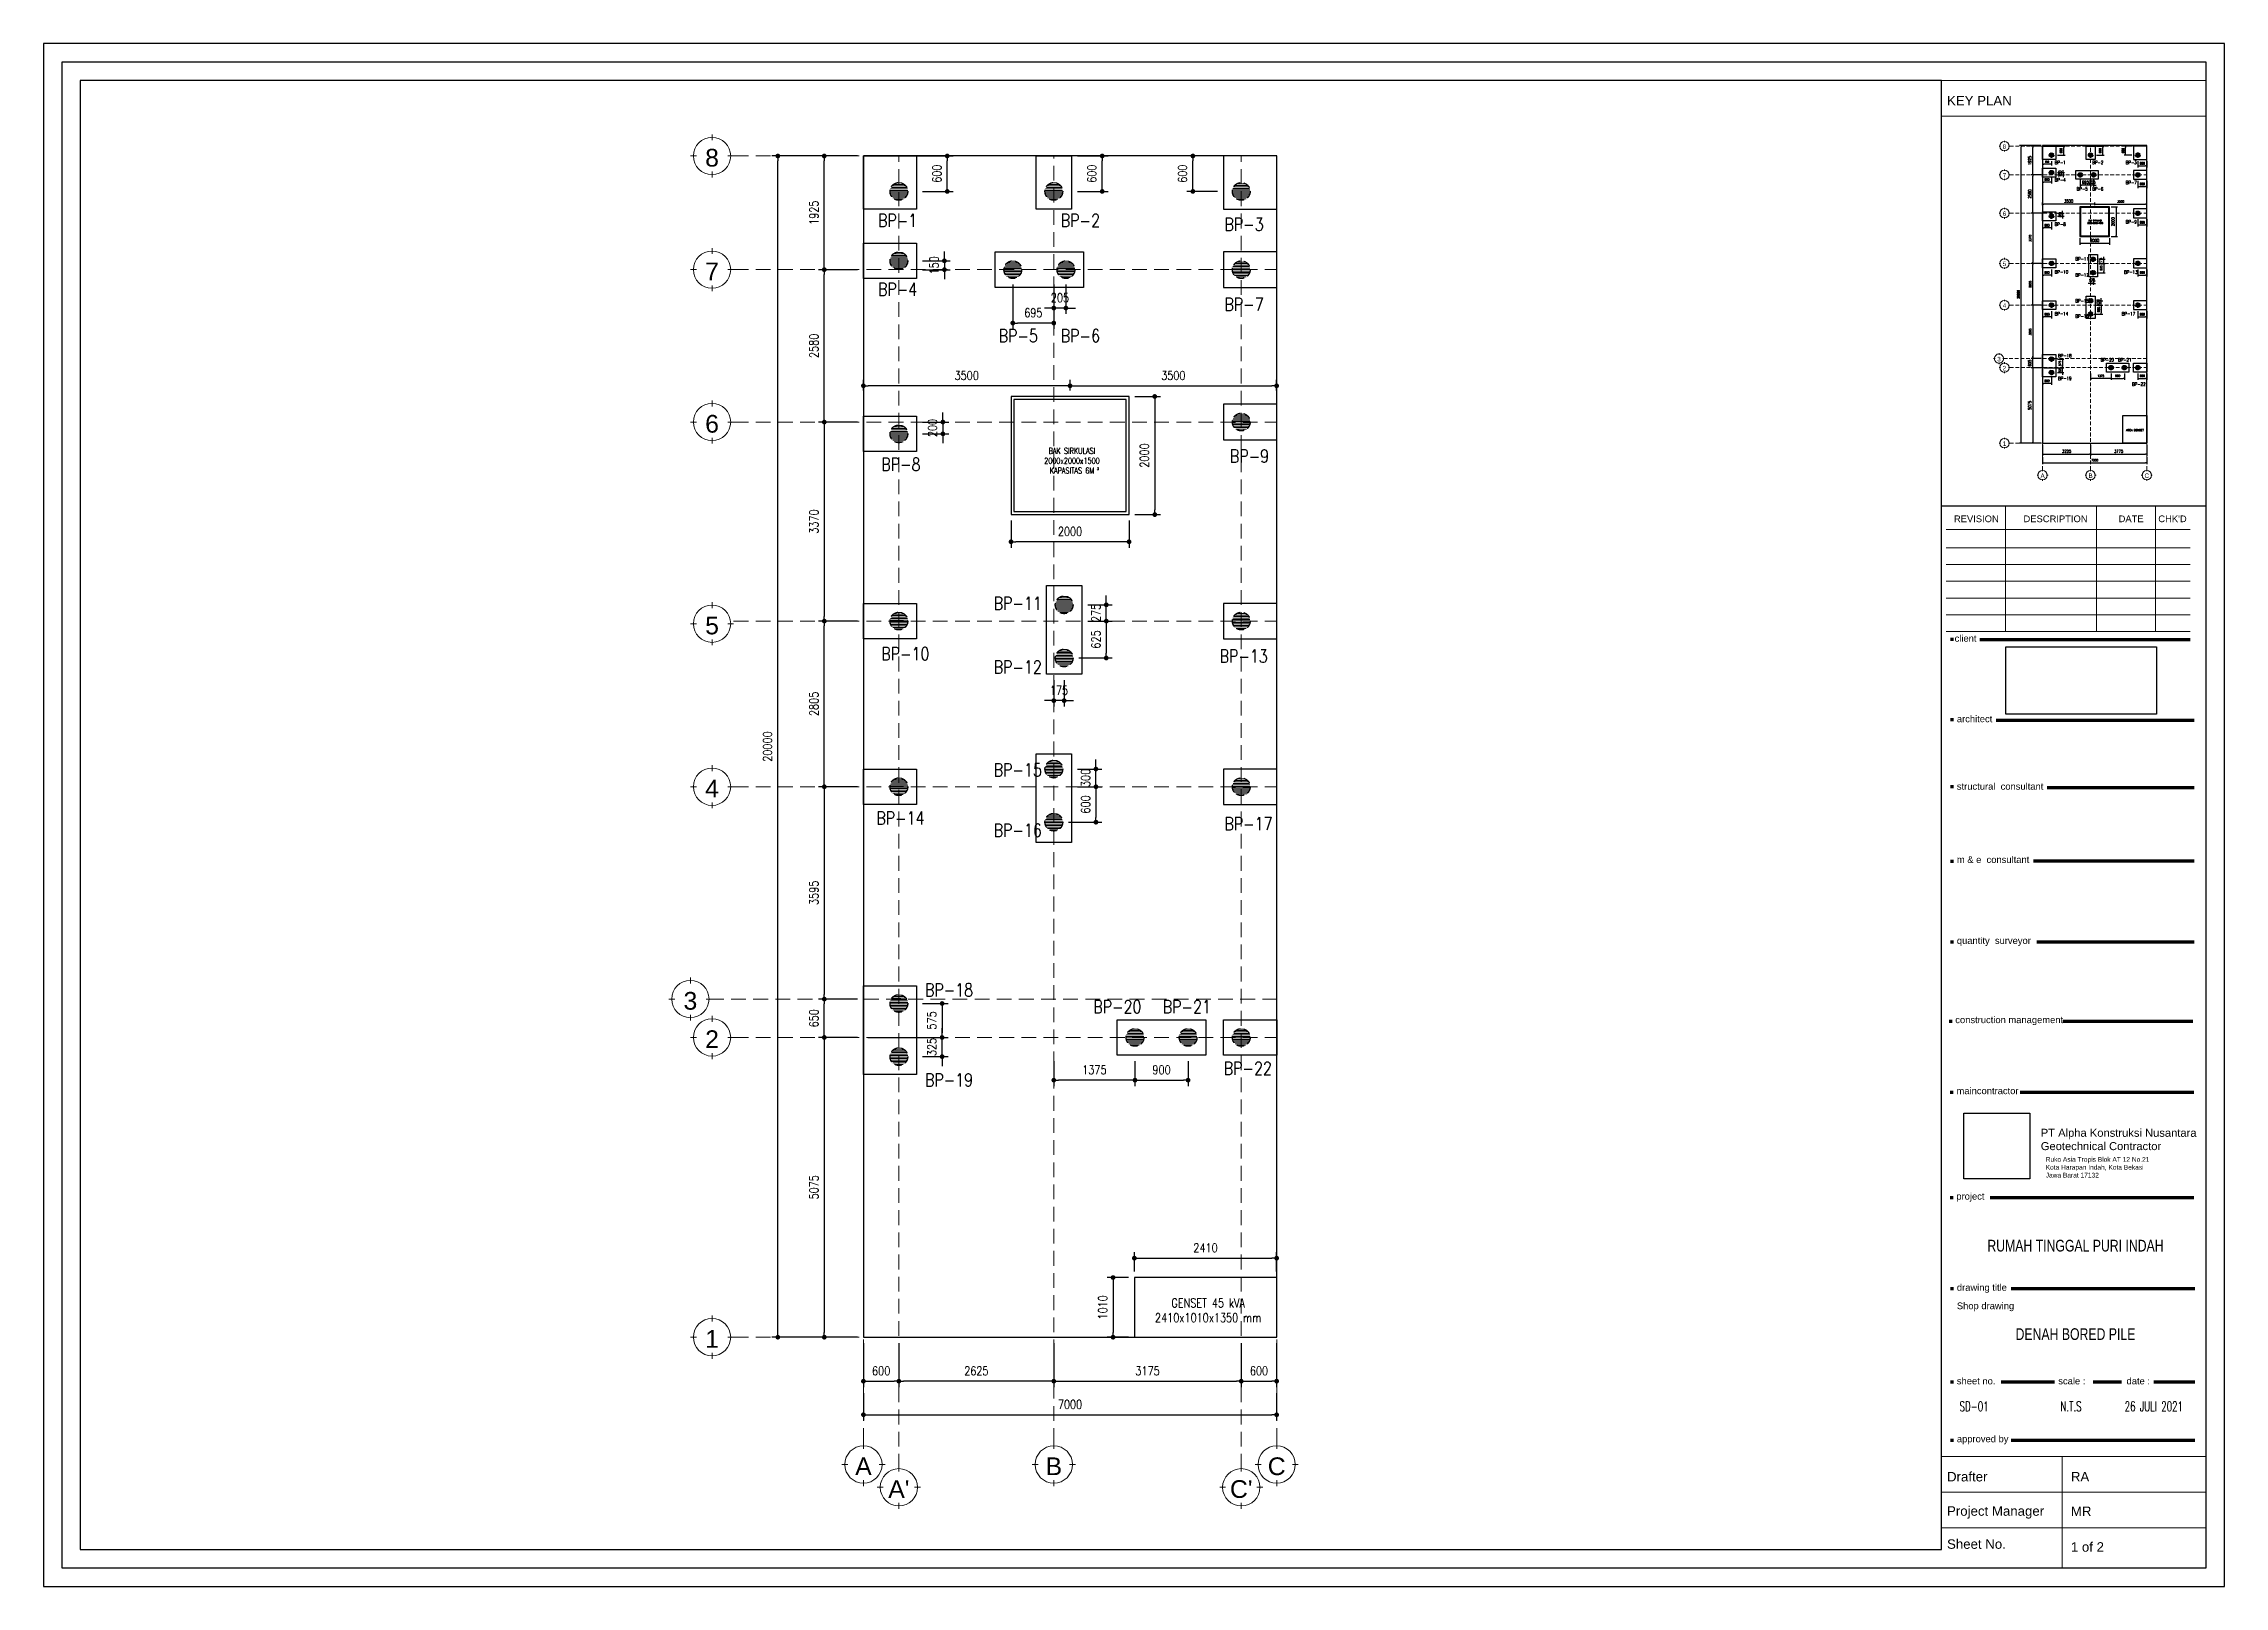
# Model space of a CAD drawing. Header units: inches. Extents: x -310523 to 1125056, y -509000 to -180442.
# Drawn here: x 483993 to 520936, y -294620 to -268499 of the extents above; entities that cross this region are included whole.
import ezdxf
from ezdxf.enums import TextEntityAlignment as Align

# ---------------------------------------------------------------- set-up
doc = ezdxf.new("R2010")
doc.units = ezdxf.units.IN
doc.header["$MEASUREMENT"] = 0
doc.linetypes.add('HIDDEN', pattern=[0.375, 0.25, -0.125])
for name, color, linetype, lineweight in [('A-HATCH', 252, 'Continuous', 5), ('AR-DIM150', 6, 'Continuous', 5), ('s_teks', 3, 'Continuous', 30)]:
    doc.layers.add(name, color=color, linetype=linetype, lineweight=lineweight)
for name, color, linetype in [('PILE 400', 40, 'Continuous'), ('s_arsir', 8, 'Continuous'), ('STR_BORED PILE', 210, 'Continuous'), ('STR_PILE CAP', 11, 'Continuous'), ('TEPI', 7, 'Continuous')]:
    doc.layers.add(name, color=color, linetype=linetype)
doc.styles.add('1', font='ROMANS.SHX', dxfattribs={"width": 0.65, "height": 2.5})
doc.styles.add('AIS_Kop A1$0$AIS TUNNEL_Kop A1 TENDER$0$ARIAL', font='arial.ttf')
doc.styles.add('AIS_Kop A1$0$AIS TUNNEL_Kop A1 TENDER$0$Standard', font='arial.ttf')
doc.styles.add('AIS_Kop A1$0$AIS TUNNEL_Kop A1 TENDER$0$TTL', font='')
doc.styles.add('PIREC 1', font='romans.shx', dxfattribs={"width": 0.8})
doc.styles.add('ROMANS', font='SIMPLEX.SHX', dxfattribs={"width": 0.8})
doc.styles.get("Standard").update_dxf_attribs({"font": 'arial.ttf'})
doc.styles.get('AIS_Kop A1$0$AIS TUNNEL_Kop A1 TENDER$0$TTL').set_extended_font_data('Futura LtCn BT')
doc.dimstyles.new('1-100', dxfattribs={"dimscale": 100, "dimtxt": 1.5, "dimasz": 0.8, "dimexe": 1, "dimexo": 1, "dimgap": 1, "dimtad": 1, "dimzin": 12, "dimdsep": 46, "dimtxsty": 'ROMANS', "dimblk": 'DOT', "dimcen": 0, "dimclrd": 256, "dimclre": 256, "dimclrt": 3, "dimazin": 3, "dimtfac": 1, "dimtix": 1, "dimtmove": 2, "dimatfit": 3, "dimldrblk": 'DOT', "dimfxl": 1, "dimfrac": 1, "dimtolj": 1, "dimtzin": 0, "dimlwd": 25, "dimlwe": 25, "dimarcsym": 0})
picture_1 = doc.add_image_def('image1.jpg', size_in_pixel=(2000, 2000))
picture_2 = doc.add_image_def('image2.jpg', size_in_pixel=(336, 150))
pattern_1 = [(180, (593732.623, -51149.256), (-1e-14, -50), []), (180, (593707.623, -51124.256), (-1e-14, -50), [62.5, -12.5, 0, -12.5])]
pattern_2 = [(180, (647317.31, -51194.256), (-1e-14, -50), []), (180, (647292.31, -51169.256), (-1e-14, -50), [62.5, -12.5, 0, -12.5])]

msp = doc.modelspace()

# ---------------------------------------------------------------- texts
at = {"color": 7, "lineweight": 5}
for s, height, style, p in [('KEY PLAN', 160.5469, 'AIS_Kop A1$0$AIS TUNNEL_Kop A1 TENDER$0$ARIAL', (516237.155, -269592.365, 1616.46)), ('REVISION', 113.6688, 'AIS_Kop A1$0$AIS TUNNEL_Kop A1 TENDER$0$Standard', (516354.5, -276635.343, 1616.46)), ('DESCRIPTION', 113.66876, 'AIS_Kop A1$0$AIS TUNNEL_Kop A1 TENDER$0$Standard', (517532.982, -276635.343, 1616.46)), ('DATE', 113.6688, 'AIS_Kop A1$0$AIS TUNNEL_Kop A1 TENDER$0$Standard', (519144.304, -276635.343, 1616.46)), ("CHK'D", 113.6688, 'AIS_Kop A1$0$AIS TUNNEL_Kop A1 TENDER$0$Standard', (519816.565, -276635.343, 1616.46)), ('client', 113.6688, 'AIS_Kop A1$0$AIS TUNNEL_Kop A1 TENDER$0$Standard', (516365.975, -278659.199, 1616.46)), ('architect', 113.6688, 'AIS_Kop A1$0$AIS TUNNEL_Kop A1 TENDER$0$Standard', (516404.083, -280022.657, 1616.46)), ('structural  consultant', 113.66876, 'AIS_Kop A1$0$AIS TUNNEL_Kop A1 TENDER$0$Standard', (516404.083, -281165.273, 1616.46)), ('structural  consultant', 113.66876, 'AIS_Kop A1$0$AIS TUNNEL_Kop A1 TENDER$0$Standard', (516404.083, -281165.273, 1616.46)), ('m & e  consultant', 113.66876, 'AIS_Kop A1$0$AIS TUNNEL_Kop A1 TENDER$0$Standard', (516404.083, -282405.868, 1616.46)), ('m & e  consultant', 113.66876, 'AIS_Kop A1$0$AIS TUNNEL_Kop A1 TENDER$0$Standard', (516404.083, -282405.868, 1616.46)), ('quantity  surveyor', 113.66876, 'AIS_Kop A1$0$AIS TUNNEL_Kop A1 TENDER$0$Standard', (516404.083, -283776.954, 1616.46)), ('construction management', 113.66876, 'AIS_Kop A1$0$AIS TUNNEL_Kop A1 TENDER$0$Standard', (516377.307, -285117.639, 1616.46)), ('maincontractor', 113.66876, 'AIS_Kop A1$0$AIS TUNNEL_Kop A1 TENDER$0$Standard', (516398.476, -286320.312, 1616.46)), ('project ', 113.6688, 'AIS_Kop A1$0$AIS TUNNEL_Kop A1 TENDER$0$Standard', (516395.114, -288106.27, 1616.46)), ('drawing title', 113.66876, 'AIS_Kop A1$0$AIS TUNNEL_Kop A1 TENDER$0$Standard', (516404.083, -289649.313, 1616.46)), ('Shop drawing', 113.66876, 'AIS_Kop A1$0$AIS TUNNEL_Kop A1 TENDER$0$Standard', (516404.083, -289961.083, 1616.46)), ('sheet no. ', 113.6688, 'AIS_Kop A1$0$AIS TUNNEL_Kop A1 TENDER$0$Standard', (516404.083, -291233.925, 1616.46)), ('scale :', 113.6688, 'AIS_Kop A1$0$AIS TUNNEL_Kop A1 TENDER$0$Standard', (518122.219, -291233.925, 1616.46)), ('date :', 113.6688, 'AIS_Kop A1$0$AIS TUNNEL_Kop A1 TENDER$0$Standard', (519278.458, -291233.925, 1616.46)), ('approved by', 113.66876, 'AIS_Kop A1$0$AIS TUNNEL_Kop A1 TENDER$0$Standard', (516404.083, -292214.224, 1616.46)), ('Drafter', 160.5469, 'AIS_Kop A1$0$AIS TUNNEL_Kop A1 TENDER$0$ARIAL', (516237.155, -292891.191, 1616.46)), ('RA', 160.5469, 'AIS_Kop A1$0$AIS TUNNEL_Kop A1 TENDER$0$ARIAL', (518335.133, -292891.191, 1616.46)), ('Project Manager', 160.54687, 'AIS_Kop A1$0$AIS TUNNEL_Kop A1 TENDER$0$ARIAL', (516237.155, -293472.597, 1616.46)), ('MR', 160.5469, 'AIS_Kop A1$0$AIS TUNNEL_Kop A1 TENDER$0$ARIAL', (518335.133, -293476.604, 1616.46)), ('Sheet No.', 160.5469, 'AIS_Kop A1$0$AIS TUNNEL_Kop A1 TENDER$0$ARIAL', (516237.155, -294032.064, 1616.46)), ('1 of 2', 160.5469, 'AIS_Kop A1$0$AIS TUNNEL_Kop A1 TENDER$0$ARIAL', (518335.133, -294080.851, 1616.46))]:
    msp.add_text(s, height=height, dxfattribs=dict(at, style=style)).set_placement(p, align=Align.BOTTOM_LEFT)
at = {"color": 7, "lineweight": 5, "style": '1', "width": 0.65}
for s, p in [('SD-01', (516449.936, -291655.228, 1616.46)), ('N.T.S', (518157.818, -291655.228, 1616.46)), ('26 JULI 2021', (519246.207, -291655.228, 1616.46))]:
    msp.add_text(s, height=164.9298, dxfattribs=at).set_placement(p)
at = {"color": 7, "ltscale": 0.75, "attachment_point": 1, "style": 'AIS_Kop A1$0$AIS TUNNEL_Kop A1 TENDER$0$TTL'}
for s, insert, char_height in [('{\\fArial|b0|i0|c0|p34;PT Alpha Konstruksi Nusantara\\PGeotechnical Contractor}', (517825.739, -286872.44, 1392.671), 135.39587), ('{\\fArial|b0|i0|c0|p34;Ruko Asia Tropis Blok AT 12 No.21\\PKota Harapan Indah, Kota Bekasi \\PJawa Barat 17132}', (517908.777, -287350.534, 902.956), 79.98925)]:
    msp.add_mtext(s, dxfattribs=dict(at, insert=insert, char_height=char_height))
at = {"color": 7, "lineweight": 5, "char_height": 198, "attachment_point": 5, "style": 'AIS_Kop A1$0$AIS TUNNEL_Kop A1 TENDER$0$Standard'}
for s, insert in [('{\\fArial Baltic|b0|i0|c0|p34;\\W0.75;RUMAH TINGGAL PURI INDAH}', (518413.196, -288852.56, -29813.496)), ('{\\fArial Baltic|b0|i0|c0|p34;\\W0.75;DENAH BORED PILE}', (518413.196, -290350.253, -29813.496))]:
    msp.add_mtext(s, dxfattribs=dict(at, insert=insert))
at = {"layer": 'A-HATCH', "color": 20, "true_color": 0xfc3b31, "char_height": 220, "attachment_point": 1, "style": 'PIREC 1'}
for s, insert in [('BP-1', (498128.251, -271382.387)), ('BP-2', (501224.965, -271382.387)), ('BP-3', (503997.39, -271448.063)), ('BP-4', (498128.251, -272548.39)), ('BP-7', (503997.39, -272804.072)), ('BP-5', (500172.607, -273334.671)), ('BP-6', (501224.965, -273334.671)), ('BP-8', (498183.254, -275512.09)), ('BP-9', (504088.632, -275372.245)), ('BP-11', (500088.148, -277865.431)), ('BP-10', (498183.254, -278719.326)), ('BP-13', (503914.949, -278759.945)), ('BP-12', (500088.148, -278946.179)), ('BP-15', (500088.148, -280685.247)), ('BP-14', (498100.875, -281502.892)), ('BP-16', (500088.148, -281707.129)), ('BP-17', (503996.59, -281597.957)), ('BP-18', (498923.786, -284409.946)), ('BP-20', (501775.056, -284695.988)), ('BP-21', (502952.625, -284695.988)), ('BP-19', (498923.786, -285935.73)), ('BP-22', (503984.339, -285738.76))]:
    msp.add_mtext_dynamic_manual_height_columns(s, width=949.02739, gutter_width=1, heights=[0], dxfattribs=dict(at, insert=insert))
at = {"layer": 's_teks', "attachment_point": 1, "style": 'PIREC 1'}
for s, width, insert, char_height in [('\\pxqc;BAK SIRKULASI\\P2000x2000x1500\\PKAPASITAS 6M', 1551.61703, (500637.592, -275344.646), 100), ('\\pxqc;3', 1551.61703, (501077.374, -275677.724), 40), ('\\pxqc;GENSET 45 kVA\\P2410x1010x1350 mm', 2104.74991, (502668.36, -289746.563), 150)]:
    msp.add_mtext_dynamic_manual_height_columns(s, width=width, gutter_width=1, heights=[0], dxfattribs=dict(at, insert=insert, char_height=char_height))

# ---------------------------------------------------------------- blocks, each defined once
blk = doc.blocks.new('_Dot')
at = {"color": 0, "linetype": 'ByBlock', "lineweight": -2}
blk.add_line((-0.5, 0), (-1, 0), dxfattribs=at)
at = {"color": 0, "linetype": 'ByBlock', "const_width": 0.5}
blk.add_lwpolyline([(-0.25, 0, 1), (0.25, 0, 1)], format="xyb", close=True, dxfattribs=at)
blk = doc.blocks.new('*D776')
at = {"layer": 'Defpoints', "color": 0, "transparency": 16777216}
for p in [(497881, -290401), (498481, -290401), (498481, -291146)]:
    blk.add_point(p, dxfattribs=at)
at = {"layer": 'PILE 400', "lineweight": 25, "transparency": 16777216}
for p, q in [((497881, -290501), (497881, -291246)), ((498481, -290501), (498481, -291246)), ((497961, -291146), (498401, -291146))]:
    blk.add_line(p, q, dxfattribs=at)
at = {"layer": 'PILE 400', "lineweight": 25, "transparency": 16777216, "xscale": 80, "yscale": 80, "zscale": 80, "rotation": 180}
blk.add_blockref('_Dot', (497881, -291146), dxfattribs=at)
at = {"layer": 'PILE 400', "lineweight": 25, "transparency": 16777216, "xscale": 80, "yscale": 80, "zscale": 80}
blk.add_blockref('_Dot', (498481, -291146), dxfattribs=at)
at = {"layer": 'PILE 400', "color": 3, "transparency": 16777216, "insert": (498181, -290971), "char_height": 150, "attachment_point": 5, "style": 'ROMANS'}
blk.add_mtext('\\A1;600', dxfattribs=at)
blk = doc.blocks.new('*D777')
at = {"layer": 'Defpoints', "color": 0, "transparency": 16777216}
for p in [(504281, -290401), (504881, -290401), (504881, -291146)]:
    blk.add_point(p, dxfattribs=at)
at = {"layer": 'PILE 400', "lineweight": 25, "transparency": 16777216}
for p, q in [((504281, -290501), (504281, -291246)), ((504881, -290501), (504881, -291246)), ((504361, -291146), (504801, -291146))]:
    blk.add_line(p, q, dxfattribs=at)
at = {"layer": 'PILE 400', "lineweight": 25, "transparency": 16777216, "xscale": 80, "yscale": 80, "zscale": 80, "rotation": 180}
blk.add_blockref('_Dot', (504281, -291146), dxfattribs=at)
at = {"layer": 'PILE 400', "lineweight": 25, "transparency": 16777216, "xscale": 80, "yscale": 80, "zscale": 80}
blk.add_blockref('_Dot', (504881, -291146), dxfattribs=at)
at = {"layer": 'PILE 400', "color": 3, "transparency": 16777216, "insert": (504581, -290971), "char_height": 150, "attachment_point": 5, "style": 'ROMANS'}
blk.add_mtext('\\A1;600', dxfattribs=at)
blk = doc.blocks.new('*D778')
at = {"layer": 'Defpoints', "color": 0, "transparency": 16777216}
for p in [(497881, -285326), (497218, -290401), (497881, -290401)]:
    blk.add_point(p, dxfattribs=at)
at = {"layer": 'PILE 400', "lineweight": 25, "transparency": 16777216}
for p, q in [((497781, -285326), (497118, -285326)), ((497218, -285406), (497218, -290321)), ((497781, -290401), (497118, -290401))]:
    blk.add_line(p, q, dxfattribs=at)
at = {"layer": 'PILE 400', "lineweight": 25, "transparency": 16777216, "xscale": 80, "yscale": 80, "zscale": 80}
for p, rotation in [((497218, -285326), 90), ((497218, -290401), 270)]:
    blk.add_blockref('_Dot', p, dxfattribs=dict(at, rotation=rotation))
at = {"layer": 'PILE 400', "color": 3, "transparency": 16777216, "insert": (497043, -287863), "char_height": 150, "attachment_point": 5, "rotation": 90, "style": 'ROMANS'}
blk.add_mtext('\\A1;5075', dxfattribs=at)
blk = doc.blocks.new('*D779')
at = {"layer": 'Defpoints', "color": 0, "transparency": 16777216}
for p in [(497218, -284676), (497881, -284676), (497881, -285326)]:
    blk.add_point(p, dxfattribs=at)
at = {"layer": 'PILE 400', "lineweight": 25, "transparency": 16777216}
for p, q in [((497781, -284676), (497118, -284676)), ((497218, -285246), (497218, -284756)), ((497781, -285326), (497118, -285326))]:
    blk.add_line(p, q, dxfattribs=at)
at = {"layer": 'PILE 400', "lineweight": 25, "transparency": 16777216, "xscale": 80, "yscale": 80, "zscale": 80}
for p, rotation in [((497218, -284676), 90), ((497218, -285326), 270)]:
    blk.add_blockref('_Dot', p, dxfattribs=dict(at, rotation=rotation))
at = {"layer": 'PILE 400', "color": 3, "transparency": 16777216, "insert": (497043, -285001), "char_height": 150, "attachment_point": 5, "rotation": 90, "style": 'ROMANS'}
blk.add_mtext('\\A1;650', dxfattribs=at)
blk = doc.blocks.new('*D780')
at = {"layer": 'Defpoints', "color": 0, "transparency": 16777216}
for p in [(497881, -281081), (497218, -284676), (497881, -284676)]:
    blk.add_point(p, dxfattribs=at)
at = {"layer": 'PILE 400', "lineweight": 25, "transparency": 16777216}
for p, q in [((497781, -281081), (497118, -281081)), ((497218, -281161), (497218, -284596)), ((497781, -284676), (497118, -284676))]:
    blk.add_line(p, q, dxfattribs=at)
at = {"layer": 'PILE 400', "lineweight": 25, "transparency": 16777216, "xscale": 80, "yscale": 80, "zscale": 80}
for p, rotation in [((497218, -281081), 90), ((497218, -284676), 270)]:
    blk.add_blockref('_Dot', p, dxfattribs=dict(at, rotation=rotation))
at = {"layer": 'PILE 400', "color": 3, "transparency": 16777216, "insert": (497043, -282878), "char_height": 150, "attachment_point": 5, "rotation": 90, "style": 'ROMANS'}
blk.add_mtext('\\A1;3595', dxfattribs=at)
blk = doc.blocks.new('*D781')
at = {"layer": 'Defpoints', "color": 0, "transparency": 16777216}
for p in [(497218, -278276), (497881, -278276), (497881, -281081)]:
    blk.add_point(p, dxfattribs=at)
at = {"layer": 'PILE 400', "lineweight": 25, "transparency": 16777216}
for p, q in [((497781, -278276), (497118, -278276)), ((497218, -281001), (497218, -278356)), ((497781, -281081), (497118, -281081))]:
    blk.add_line(p, q, dxfattribs=at)
at = {"layer": 'PILE 400', "lineweight": 25, "transparency": 16777216, "xscale": 80, "yscale": 80, "zscale": 80}
for p, rotation in [((497218, -278276), 90), ((497218, -281081), 270)]:
    blk.add_blockref('_Dot', p, dxfattribs=dict(at, rotation=rotation))
at = {"layer": 'PILE 400', "color": 3, "transparency": 16777216, "insert": (497043, -279678), "char_height": 150, "attachment_point": 5, "rotation": 90, "style": 'ROMANS'}
blk.add_mtext('\\A1;2805', dxfattribs=at)
blk = doc.blocks.new('*D782')
at = {"layer": 'Defpoints', "color": 0, "transparency": 16777216}
for p in [(497881, -274906), (497218, -278276), (497881, -278276)]:
    blk.add_point(p, dxfattribs=at)
at = {"layer": 'PILE 400', "lineweight": 25, "transparency": 16777216}
for p, q in [((497781, -274906), (497118, -274906)), ((497218, -274986), (497218, -278196)), ((497781, -278276), (497118, -278276))]:
    blk.add_line(p, q, dxfattribs=at)
at = {"layer": 'PILE 400', "lineweight": 25, "transparency": 16777216, "xscale": 80, "yscale": 80, "zscale": 80}
for p, rotation in [((497218, -274906), 90), ((497218, -278276), 270)]:
    blk.add_blockref('_Dot', p, dxfattribs=dict(at, rotation=rotation))
at = {"layer": 'PILE 400', "color": 3, "transparency": 16777216, "insert": (497043, -276591), "char_height": 150, "attachment_point": 5, "rotation": 90, "style": 'ROMANS'}
blk.add_mtext('\\A1;3370', dxfattribs=at)
blk = doc.blocks.new('*D783')
at = {"layer": 'Defpoints', "color": 0, "transparency": 16777216}
for p in [(497218, -272326), (497881, -272326), (497881, -274906)]:
    blk.add_point(p, dxfattribs=at)
at = {"layer": 'PILE 400', "lineweight": 25, "transparency": 16777216}
for p, q in [((497781, -272326), (497118, -272326)), ((497218, -274826), (497218, -272406)), ((497781, -274906), (497118, -274906))]:
    blk.add_line(p, q, dxfattribs=at)
at = {"layer": 'PILE 400', "lineweight": 25, "transparency": 16777216, "xscale": 80, "yscale": 80, "zscale": 80}
for p, rotation in [((497218, -272326), 90), ((497218, -274906), 270)]:
    blk.add_blockref('_Dot', p, dxfattribs=dict(at, rotation=rotation))
at = {"layer": 'PILE 400', "color": 3, "transparency": 16777216, "insert": (497043, -273616), "char_height": 150, "attachment_point": 5, "rotation": 90, "style": 'ROMANS'}
blk.add_mtext('\\A1;2580', dxfattribs=at)
blk = doc.blocks.new('*D784')
at = {"layer": 'Defpoints', "color": 0, "transparency": 16777216}
for p in [(497218, -270401), (497881, -270401), (497881, -272326)]:
    blk.add_point(p, dxfattribs=at)
at = {"layer": 'PILE 400', "lineweight": 25, "transparency": 16777216}
for p, q in [((497781, -270401), (497118, -270401)), ((497218, -272246), (497218, -270481)), ((497781, -272326), (497118, -272326))]:
    blk.add_line(p, q, dxfattribs=at)
at = {"layer": 'PILE 400', "lineweight": 25, "transparency": 16777216, "xscale": 80, "yscale": 80, "zscale": 80}
for p, rotation in [((497218, -270401), 90), ((497218, -272326), 270)]:
    blk.add_blockref('_Dot', p, dxfattribs=dict(at, rotation=rotation))
at = {"layer": 'PILE 400', "color": 3, "transparency": 16777216, "insert": (497043, -271363), "char_height": 150, "attachment_point": 5, "rotation": 90, "style": 'ROMANS'}
blk.add_mtext('\\A1;1925', dxfattribs=at)
blk = doc.blocks.new('*D785')
at = {"layer": 'Defpoints', "color": 0, "transparency": 16777216}
for p in [(496431, -270401), (497881, -270401), (497450, -290401)]:
    blk.add_point(p, dxfattribs=at)
at = {"layer": 'PILE 400', "lineweight": 25, "transparency": 16777216}
for p, q in [((497781, -270401), (496331, -270401)), ((496431, -290321), (496431, -270481)), ((497350, -290401), (496331, -290401))]:
    blk.add_line(p, q, dxfattribs=at)
at = {"layer": 'PILE 400', "lineweight": 25, "transparency": 16777216, "xscale": 80, "yscale": 80, "zscale": 80}
for p, rotation in [((496431, -270401), 90), ((496431, -290401), 270)]:
    blk.add_blockref('_Dot', p, dxfattribs=dict(at, rotation=rotation))
at = {"layer": 'PILE 400', "color": 3, "transparency": 16777216, "insert": (496256, -280401), "char_height": 150, "attachment_point": 5, "rotation": 90, "style": 'ROMANS'}
blk.add_mtext('\\A1;20000', dxfattribs=at)
blk = doc.blocks.new('*D787')
at = {"layer": 'Defpoints', "color": 0, "transparency": 16777216}
for p in [(497855, -270401), (499301, -270401), (498781, -271001)]:
    blk.add_point(p, dxfattribs=at)
at = {"layer": 'PILE 400', "lineweight": 25, "transparency": 16777216}
for p, q in [((497955, -270401), (499401, -270401)), ((499301, -270921), (499301, -270481)), ((498881, -271001), (499401, -271001))]:
    blk.add_line(p, q, dxfattribs=at)
at = {"layer": 'PILE 400', "lineweight": 25, "transparency": 16777216, "xscale": 80, "yscale": 80, "zscale": 80}
for p, rotation in [((499301, -270401), 90), ((499301, -271001), 270)]:
    blk.add_blockref('_Dot', p, dxfattribs=dict(at, rotation=rotation))
at = {"layer": 'PILE 400', "color": 3, "transparency": 16777216, "insert": (499126, -270701), "char_height": 150, "attachment_point": 5, "rotation": 90, "style": 'ROMANS'}
blk.add_mtext('\\A1;600', dxfattribs=at)
blk = doc.blocks.new('*D789')
at = {"layer": 'Defpoints', "color": 0, "transparency": 16777216}
for p in [(501406, -270401), (501926, -270401), (501406, -271001)]:
    blk.add_point(p, dxfattribs=at)
at = {"layer": 'PILE 400', "lineweight": 25, "transparency": 16777216}
for p, q in [((501506, -270401), (502026, -270401)), ((501926, -270921), (501926, -270481)), ((501506, -271001), (502026, -271001))]:
    blk.add_line(p, q, dxfattribs=at)
at = {"layer": 'PILE 400', "lineweight": 25, "transparency": 16777216, "xscale": 80, "yscale": 80, "zscale": 80}
for p, rotation in [((501926, -270401), 90), ((501926, -271001), 270)]:
    blk.add_blockref('_Dot', p, dxfattribs=dict(at, rotation=rotation))
at = {"layer": 'PILE 400', "color": 3, "transparency": 16777216, "insert": (501751, -270701), "char_height": 150, "attachment_point": 5, "rotation": 90, "style": 'ROMANS'}
blk.add_mtext('\\A1;600', dxfattribs=at)
blk = doc.blocks.new('*D793')
at = {"layer": 'Defpoints', "color": 0, "transparency": 16777216}
for p in [(503462, -270401), (503981, -270401), (503981, -271001)]:
    blk.add_point(p, dxfattribs=at)
at = {"layer": 'PILE 400', "lineweight": 25, "transparency": 16777216}
for p, q in [((503881, -270401), (503362, -270401)), ((503462, -270921), (503462, -270481)), ((503881, -271001), (503362, -271001))]:
    blk.add_line(p, q, dxfattribs=at)
at = {"layer": 'PILE 400', "lineweight": 25, "transparency": 16777216, "xscale": 80, "yscale": 80, "zscale": 80}
for p, rotation in [((503462, -270401), 90), ((503462, -271001), 270)]:
    blk.add_blockref('_Dot', p, dxfattribs=dict(at, rotation=rotation))
at = {"layer": 'PILE 400', "color": 3, "transparency": 16777216, "insert": (503287, -270701), "char_height": 150, "attachment_point": 5, "rotation": 90, "style": 'ROMANS'}
blk.add_mtext('\\A1;600', dxfattribs=at)
blk = doc.blocks.new('*D797')
at = {"layer": 'Defpoints', "color": 0, "transparency": 16777216}
for p in [(501106, -272476), (501311, -272476), (501106, -272976)]:
    blk.add_point(p, dxfattribs=at)
at = {"layer": 'PILE 400', "lineweight": 25, "transparency": 16777216}
for p, q in [((501106, -272576), (501106, -273076)), ((501311, -272576), (501311, -273076)), ((501026, -272976), (500946, -272976)), ((501311, -272976), (501106, -272976)), ((501391, -272976), (501471, -272976))]:
    blk.add_line(p, q, dxfattribs=at)
at = {"layer": 'PILE 400', "lineweight": 25, "transparency": 16777216, "xscale": 80, "yscale": 80, "zscale": 80}
blk.add_blockref('_Dot', (501106, -272976), dxfattribs=at)
at = {"layer": 'PILE 400', "lineweight": 25, "transparency": 16777216, "xscale": 80, "yscale": 80, "zscale": 80, "rotation": 180}
blk.add_blockref('_Dot', (501311, -272976), dxfattribs=at)
at = {"layer": 'PILE 400', "color": 3, "transparency": 16777216, "insert": (501209, -272801), "char_height": 150, "attachment_point": 5, "style": 'ROMANS'}
blk.add_mtext('\\A1;205', dxfattribs=at)
blk = doc.blocks.new('*D798')
at = {"layer": 'Defpoints', "color": 0, "transparency": 16777216}
for p in [(500411, -272476), (501106, -272476), (500411, -273230)]:
    blk.add_point(p, dxfattribs=at)
at = {"layer": 'PILE 400', "lineweight": 25, "transparency": 16777216}
for p, q in [((500411, -272576), (500411, -273330)), ((501106, -272576), (501106, -273330)), ((501026, -273230), (500491, -273230))]:
    blk.add_line(p, q, dxfattribs=at)
at = {"layer": 'PILE 400', "lineweight": 25, "transparency": 16777216, "xscale": 80, "yscale": 80, "zscale": 80, "rotation": 180}
blk.add_blockref('_Dot', (500411, -273230), dxfattribs=at)
at = {"layer": 'PILE 400', "lineweight": 25, "transparency": 16777216, "xscale": 80, "yscale": 80, "zscale": 80}
blk.add_blockref('_Dot', (501106, -273230), dxfattribs=at)
at = {"layer": 'PILE 400', "color": 3, "transparency": 16777216, "insert": (500759, -273055), "char_height": 150, "attachment_point": 5, "style": 'ROMANS'}
blk.add_mtext('\\A1;695', dxfattribs=at)
blk = doc.blocks.new('*D803')
at = {"layer": 'Defpoints', "color": 0, "transparency": 16777216}
for p in [(498781, -274906), (498781, -275106), (499227, -275106)]:
    blk.add_point(p, dxfattribs=at)
at = {"layer": 'PILE 400', "lineweight": 25, "transparency": 16777216}
for p, q in [((499227, -274826), (499227, -274746)), ((498881, -274906), (499327, -274906)), ((498881, -275106), (499327, -275106)), ((499227, -274906), (499227, -275106)), ((499227, -275186), (499227, -275266))]:
    blk.add_line(p, q, dxfattribs=at)
at = {"layer": 'PILE 400', "lineweight": 25, "transparency": 16777216, "xscale": 80, "yscale": 80, "zscale": 80}
for p, rotation in [((499227, -274906), 270), ((499227, -275106), 90)]:
    blk.add_blockref('_Dot', p, dxfattribs=dict(at, rotation=rotation))
at = {"layer": 'PILE 400', "color": 3, "transparency": 16777216, "insert": (499052, -275006), "char_height": 150, "attachment_point": 5, "rotation": 90, "style": 'ROMANS'}
blk.add_mtext('\\A1;200', dxfattribs=at)
blk = doc.blocks.new('*D806')
at = {"layer": 'Defpoints', "color": 0, "transparency": 16777216}
for p in [(501581, -278001), (501995, -278001), (501581, -278276)]:
    blk.add_point(p, dxfattribs=at)
at = {"layer": 'PILE 400', "lineweight": 25, "transparency": 16777216}
for p, q in [((501681, -278001), (502095, -278001)), ((501995, -277921), (501995, -277841)), ((501995, -278276), (501995, -278001)), ((501681, -278276), (502095, -278276)), ((501995, -278356), (501995, -278436))]:
    blk.add_line(p, q, dxfattribs=at)
at = {"layer": 'PILE 400', "lineweight": 25, "transparency": 16777216, "xscale": 80, "yscale": 80, "zscale": 80}
for p, rotation in [((501995, -278001), 270), ((501995, -278276), 90)]:
    blk.add_blockref('_Dot', p, dxfattribs=dict(at, rotation=rotation))
at = {"layer": 'PILE 400', "color": 3, "transparency": 16777216, "insert": (501820, -278138), "char_height": 150, "attachment_point": 5, "rotation": 90, "style": 'ROMANS'}
blk.add_mtext('\\A1;275', dxfattribs=at)
blk = doc.blocks.new('*D807')
at = {"layer": 'Defpoints', "color": 0, "transparency": 16777216}
for p in [(501581, -278276), (501431, -278901), (501995, -278901)]:
    blk.add_point(p, dxfattribs=at)
at = {"layer": 'PILE 400', "lineweight": 25, "transparency": 16777216}
for p, q in [((501681, -278276), (502095, -278276)), ((501995, -278356), (501995, -278821)), ((501531, -278901), (502095, -278901))]:
    blk.add_line(p, q, dxfattribs=at)
at = {"layer": 'PILE 400', "lineweight": 25, "transparency": 16777216, "xscale": 80, "yscale": 80, "zscale": 80}
for p, rotation in [((501995, -278276), 90), ((501995, -278901), 270)]:
    blk.add_blockref('_Dot', p, dxfattribs=dict(at, rotation=rotation))
at = {"layer": 'PILE 400', "color": 3, "transparency": 16777216, "insert": (501820, -278588), "char_height": 150, "attachment_point": 5, "rotation": 90, "style": 'ROMANS'}
blk.add_mtext('\\A1;625', dxfattribs=at)
blk = doc.blocks.new('*D808')
at = {"layer": 'Defpoints', "color": 0, "transparency": 16777216}
for p in [(501106, -279176), (501281, -279176), (501106, -279623)]:
    blk.add_point(p, dxfattribs=at)
at = {"layer": 'PILE 400', "lineweight": 25, "transparency": 16777216}
for p, q in [((501106, -279276), (501106, -279723)), ((501281, -279276), (501281, -279723)), ((501026, -279623), (500946, -279623)), ((501281, -279623), (501106, -279623)), ((501361, -279623), (501441, -279623))]:
    blk.add_line(p, q, dxfattribs=at)
at = {"layer": 'PILE 400', "lineweight": 25, "transparency": 16777216, "xscale": 80, "yscale": 80, "zscale": 80}
blk.add_blockref('_Dot', (501106, -279623), dxfattribs=at)
at = {"layer": 'PILE 400', "lineweight": 25, "transparency": 16777216, "xscale": 80, "yscale": 80, "zscale": 80, "rotation": 180}
blk.add_blockref('_Dot', (501281, -279623), dxfattribs=at)
at = {"layer": 'PILE 400', "color": 3, "transparency": 16777216, "insert": (501194, -279448), "char_height": 150, "attachment_point": 5, "style": 'ROMANS'}
blk.add_mtext('\\A1;175', dxfattribs=at)
blk = doc.blocks.new('*D814')
at = {"layer": 'Defpoints', "color": 0, "transparency": 16777216}
for p in [(501406, -280781), (501406, -281081), (501820, -280781)]:
    blk.add_point(p, dxfattribs=at)
at = {"layer": 'PILE 400', "lineweight": 25, "transparency": 16777216}
for p, q in [((501820, -280701), (501820, -280621)), ((501506, -280781), (501920, -280781)), ((501506, -281081), (501920, -281081)), ((501820, -281081), (501820, -280781)), ((501820, -281161), (501820, -281241))]:
    blk.add_line(p, q, dxfattribs=at)
at = {"layer": 'PILE 400', "lineweight": 25, "transparency": 16777216, "xscale": 80, "yscale": 80, "zscale": 80}
for p, rotation in [((501820, -280781), 270), ((501820, -281081), 90)]:
    blk.add_blockref('_Dot', p, dxfattribs=dict(at, rotation=rotation))
at = {"layer": 'PILE 400', "color": 3, "transparency": 16777216, "insert": (501645, -280931), "char_height": 150, "attachment_point": 5, "rotation": 90, "style": 'ROMANS'}
blk.add_mtext('\\A1;300', dxfattribs=at)
blk = doc.blocks.new('*D810')
at = {"layer": 'Defpoints', "color": 0, "transparency": 16777216}
for p in [(501406, -281081), (501256, -281681), (501820, -281681)]:
    blk.add_point(p, dxfattribs=at)
at = {"layer": 'PILE 400', "lineweight": 25, "transparency": 16777216}
for p, q in [((501506, -281081), (501920, -281081)), ((501820, -281161), (501820, -281601)), ((501356, -281681), (501920, -281681))]:
    blk.add_line(p, q, dxfattribs=at)
at = {"layer": 'PILE 400', "lineweight": 25, "transparency": 16777216, "xscale": 80, "yscale": 80, "zscale": 80}
for p, rotation in [((501820, -281081), 90), ((501820, -281681), 270)]:
    blk.add_blockref('_Dot', p, dxfattribs=dict(at, rotation=rotation))
at = {"layer": 'PILE 400', "color": 3, "transparency": 16777216, "insert": (501645, -281381), "char_height": 150, "attachment_point": 5, "rotation": 90, "style": 'ROMANS'}
blk.add_mtext('\\A1;600', dxfattribs=at)
blk = doc.blocks.new('*D816')
at = {"layer": 'Defpoints', "color": 0, "transparency": 16777216}
for p in [(498781, -284751), (497855, -285326), (499214, -285326)]:
    blk.add_point(p, dxfattribs=at)
at = {"layer": 'PILE 400', "lineweight": 25, "transparency": 16777216}
for p, q in [((498881, -284751), (499314, -284751)), ((499214, -284831), (499214, -285246)), ((497955, -285326), (499314, -285326))]:
    blk.add_line(p, q, dxfattribs=at)
at = {"layer": 'PILE 400', "lineweight": 25, "transparency": 16777216, "xscale": 80, "yscale": 80, "zscale": 80}
for p, rotation in [((499214, -284751), 90), ((499214, -285326), 270)]:
    blk.add_blockref('_Dot', p, dxfattribs=dict(at, rotation=rotation))
at = {"layer": 'PILE 400', "color": 3, "transparency": 16777216, "insert": (499039, -285038), "char_height": 150, "attachment_point": 5, "rotation": 90, "style": 'ROMANS'}
blk.add_mtext('\\A1;575', dxfattribs=at)
blk = doc.blocks.new('*D817')
at = {"layer": 'Defpoints', "color": 0, "transparency": 16777216}
for p in [(498781, -285326), (499214, -285326), (498781, -285651)]:
    blk.add_point(p, dxfattribs=at)
at = {"layer": 'PILE 400', "lineweight": 25, "transparency": 16777216}
for p, q in [((499214, -285246), (499214, -285166)), ((498881, -285326), (499314, -285326)), ((499214, -285651), (499214, -285326)), ((498881, -285651), (499314, -285651)), ((499214, -285731), (499214, -285811))]:
    blk.add_line(p, q, dxfattribs=at)
at = {"layer": 'PILE 400', "lineweight": 25, "transparency": 16777216, "xscale": 80, "yscale": 80, "zscale": 80}
for p, rotation in [((499214, -285326), 270), ((499214, -285651), 90)]:
    blk.add_blockref('_Dot', p, dxfattribs=dict(at, rotation=rotation))
at = {"layer": 'PILE 400', "color": 3, "transparency": 16777216, "insert": (499039, -285488), "char_height": 150, "attachment_point": 5, "rotation": 90, "style": 'ROMANS'}
blk.add_mtext('\\A1;325', dxfattribs=at)
blk = doc.blocks.new('*D818')
at = {"layer": 'Defpoints', "color": 0, "transparency": 16777216}
for p in [(501106, -285626), (502481, -285626), (501106, -286049)]:
    blk.add_point(p, dxfattribs=at)
at = {"layer": 'PILE 400', "lineweight": 25, "transparency": 16777216}
for p, q in [((501106, -285726), (501106, -286149)), ((502481, -285726), (502481, -286149)), ((502401, -286049), (501186, -286049))]:
    blk.add_line(p, q, dxfattribs=at)
at = {"layer": 'PILE 400', "lineweight": 25, "transparency": 16777216, "xscale": 80, "yscale": 80, "zscale": 80, "rotation": 180}
blk.add_blockref('_Dot', (501106, -286049), dxfattribs=at)
at = {"layer": 'PILE 400', "lineweight": 25, "transparency": 16777216, "xscale": 80, "yscale": 80, "zscale": 80}
blk.add_blockref('_Dot', (502481, -286049), dxfattribs=at)
at = {"layer": 'PILE 400', "color": 3, "transparency": 16777216, "insert": (501794, -285874), "char_height": 150, "attachment_point": 5, "style": 'ROMANS'}
blk.add_mtext('\\A1;1375', dxfattribs=at)
blk = doc.blocks.new('*D819')
at = {"layer": 'Defpoints', "color": 0, "transparency": 16777216}
for p in [(502481, -285626), (503381, -285626), (503381, -286049)]:
    blk.add_point(p, dxfattribs=at)
at = {"layer": 'PILE 400', "lineweight": 25, "transparency": 16777216}
for p, q in [((502481, -285726), (502481, -286149)), ((503381, -285726), (503381, -286149)), ((502561, -286049), (503301, -286049))]:
    blk.add_line(p, q, dxfattribs=at)
at = {"layer": 'PILE 400', "lineweight": 25, "transparency": 16777216, "xscale": 80, "yscale": 80, "zscale": 80, "rotation": 180}
blk.add_blockref('_Dot', (502481, -286049), dxfattribs=at)
at = {"layer": 'PILE 400', "lineweight": 25, "transparency": 16777216, "xscale": 80, "yscale": 80, "zscale": 80}
blk.add_blockref('_Dot', (503381, -286049), dxfattribs=at)
at = {"layer": 'PILE 400', "color": 3, "transparency": 16777216, "insert": (502931, -285874), "char_height": 150, "attachment_point": 5, "style": 'ROMANS'}
blk.add_mtext('\\A1;900', dxfattribs=at)
blk = doc.blocks.new('axis tag')
for p, q in [((-4.87, 0), (-3.54, 0)), ((0, 3.54), (0, 4.87)), ((3.54, 0), (4.87, 0)), ((0, -4.87), (0, -3.54))]:
    blk.add_line(p, q)
blk.add_circle((0, 0), 4.21)
at = {"style": 'ROMANS', "width": 0.8}
blk.add_attdef('A', text='', height=4, dxfattribs=at).set_placement((0, -1.55), align=Align.CENTER)
blk = doc.blocks.new('*D821')
at = {"layer": 'Defpoints', "color": 0, "transparency": 16777216}
for p in [(497881, -291246), (504881, -291246), (504881, -291714)]:
    blk.add_point(p, dxfattribs=at)
at = {"layer": 'PILE 400', "lineweight": 25, "transparency": 16777216}
for p, q in [((497881, -291346), (497881, -291814)), ((504881, -291346), (504881, -291814)), ((497961, -291714), (504801, -291714))]:
    blk.add_line(p, q, dxfattribs=at)
at = {"layer": 'PILE 400', "lineweight": 25, "transparency": 16777216, "xscale": 80, "yscale": 80, "zscale": 80, "rotation": 180}
blk.add_blockref('_Dot', (497881, -291714), dxfattribs=at)
at = {"layer": 'PILE 400', "lineweight": 25, "transparency": 16777216, "xscale": 80, "yscale": 80, "zscale": 80}
blk.add_blockref('_Dot', (504881, -291714), dxfattribs=at)
at = {"layer": 'PILE 400', "color": 3, "transparency": 16777216, "insert": (501381, -291539), "char_height": 150, "attachment_point": 5, "style": 'ROMANS'}
blk.add_mtext('\\A1;7000', dxfattribs=at)
blk = doc.blocks.new('*D822')
at = {"layer": 'Defpoints', "color": 0, "transparency": 16777216}
for p in [(502381, -274473), (502381, -276473), (502816, -276473)]:
    blk.add_point(p, dxfattribs=at)
at = {"layer": 'PILE 400', "lineweight": 25, "transparency": 16777216}
for p, q in [((502481, -274473), (502916, -274473)), ((502816, -274553), (502816, -276393)), ((502481, -276473), (502916, -276473))]:
    blk.add_line(p, q, dxfattribs=at)
at = {"layer": 'PILE 400', "lineweight": 25, "transparency": 16777216, "xscale": 80, "yscale": 80, "zscale": 80}
for p, rotation in [((502816, -274473), 90), ((502816, -276473), 270)]:
    blk.add_blockref('_Dot', p, dxfattribs=dict(at, rotation=rotation))
at = {"layer": 'PILE 400', "color": 3, "transparency": 16777216, "insert": (502641, -275473), "char_height": 150, "attachment_point": 5, "rotation": 90, "style": 'ROMANS'}
blk.add_mtext('\\A1;2000', dxfattribs=at)
blk = doc.blocks.new('*D823')
at = {"layer": 'Defpoints', "color": 0, "transparency": 16777216}
for p in [(500381, -276473), (502381, -276473), (500381, -276933)]:
    blk.add_point(p, dxfattribs=at)
at = {"layer": 'PILE 400', "lineweight": 25, "transparency": 16777216}
for p, q in [((500381, -276573), (500381, -277033)), ((502381, -276573), (502381, -277033)), ((502301, -276933), (500461, -276933))]:
    blk.add_line(p, q, dxfattribs=at)
at = {"layer": 'PILE 400', "lineweight": 25, "transparency": 16777216, "xscale": 80, "yscale": 80, "zscale": 80, "rotation": 180}
blk.add_blockref('_Dot', (500381, -276933), dxfattribs=at)
at = {"layer": 'PILE 400', "lineweight": 25, "transparency": 16777216, "xscale": 80, "yscale": 80, "zscale": 80}
blk.add_blockref('_Dot', (502381, -276933), dxfattribs=at)
at = {"layer": 'PILE 400', "color": 3, "transparency": 16777216, "insert": (501381, -276758), "char_height": 150, "attachment_point": 5, "style": 'ROMANS'}
blk.add_mtext('\\A1;2000', dxfattribs=at)
blk = doc.blocks.new('*D825')
at = {"layer": 'Defpoints', "color": 0, "transparency": 16777216}
for p in [(497881, -274292), (497881, -274473), (501381, -274473)]:
    blk.add_point(p, dxfattribs=at)
at = {"layer": 'PILE 400', "lineweight": 25, "transparency": 16777216}
for p, q in [((497881, -274373), (497881, -274192)), ((501301, -274292), (497961, -274292)), ((501381, -274373), (501381, -274192))]:
    blk.add_line(p, q, dxfattribs=at)
at = {"layer": 'PILE 400', "lineweight": 25, "transparency": 16777216, "xscale": 80, "yscale": 80, "zscale": 80, "rotation": 180}
blk.add_blockref('_Dot', (497881, -274292), dxfattribs=at)
at = {"layer": 'PILE 400', "lineweight": 25, "transparency": 16777216, "xscale": 80, "yscale": 80, "zscale": 80}
blk.add_blockref('_Dot', (501381, -274292), dxfattribs=at)
at = {"layer": 'PILE 400', "color": 3, "transparency": 16777216, "insert": (499631, -274117), "char_height": 150, "attachment_point": 5, "style": 'ROMANS'}
blk.add_mtext('\\A1;3500', dxfattribs=at)
blk = doc.blocks.new('*D826')
at = {"layer": 'Defpoints', "color": 0, "transparency": 16777216}
for p in [(501381, -274473), (504881, -274292), (504881, -274473)]:
    blk.add_point(p, dxfattribs=at)
at = {"layer": 'PILE 400', "lineweight": 25, "transparency": 16777216}
for p, q in [((501381, -274373), (501381, -274192)), ((501461, -274292), (504801, -274292)), ((504881, -274373), (504881, -274192))]:
    blk.add_line(p, q, dxfattribs=at)
at = {"layer": 'PILE 400', "lineweight": 25, "transparency": 16777216, "xscale": 80, "yscale": 80, "zscale": 80, "rotation": 180}
blk.add_blockref('_Dot', (501381, -274292), dxfattribs=at)
at = {"layer": 'PILE 400', "lineweight": 25, "transparency": 16777216, "xscale": 80, "yscale": 80, "zscale": 80}
blk.add_blockref('_Dot', (504881, -274292), dxfattribs=at)
at = {"layer": 'PILE 400', "color": 3, "transparency": 16777216, "insert": (503131, -274117), "char_height": 150, "attachment_point": 5, "style": 'ROMANS'}
blk.add_mtext('\\A1;3500', dxfattribs=at)
blk = doc.blocks.new('*D827')
at = {"layer": 'Defpoints', "color": 0, "transparency": 16777216}
for p in [(498781, -272176), (498781, -272326), (499253, -272326)]:
    blk.add_point(p, dxfattribs=at)
at = {"layer": 'PILE 400', "lineweight": 25, "transparency": 16777216}
for p, q in [((498881, -272176), (499353, -272176)), ((499253, -272096), (499253, -272016)), ((499253, -272176), (499253, -272326)), ((498881, -272326), (499353, -272326)), ((499253, -272406), (499253, -272486))]:
    blk.add_line(p, q, dxfattribs=at)
at = {"layer": 'PILE 400', "lineweight": 25, "transparency": 16777216, "xscale": 80, "yscale": 80, "zscale": 80}
for p, rotation in [((499253, -272176), 270), ((499253, -272326), 90)]:
    blk.add_blockref('_Dot', p, dxfattribs=dict(at, rotation=rotation))
at = {"layer": 'PILE 400', "color": 3, "transparency": 16777216, "insert": (499078, -272251), "char_height": 150, "attachment_point": 5, "rotation": 90, "style": 'ROMANS'}
blk.add_mtext('\\A1;150', dxfattribs=at)
blk = doc.blocks.new('*D863')
at = {"layer": 'Defpoints', "color": 0, "transparency": 16777216}
for p in [(551466, -290401), (554691, -290401), (554691, -291146)]:
    blk.add_point(p, dxfattribs=at)
at = {"layer": 'PILE 400', "lineweight": 25, "transparency": 16777216}
for p, q in [((551466, -290501), (551466, -291246)), ((551546, -291146), (554611, -291146)), ((554691, -290501), (554691, -291246))]:
    blk.add_line(p, q, dxfattribs=at)
at = {"layer": 'PILE 400', "lineweight": 25, "transparency": 16777216, "xscale": 80, "yscale": 80, "zscale": 80, "rotation": 180}
blk.add_blockref('_Dot', (551466, -291146), dxfattribs=at)
at = {"layer": 'PILE 400', "lineweight": 25, "transparency": 16777216, "xscale": 80, "yscale": 80, "zscale": 80}
blk.add_blockref('_Dot', (554691, -291146), dxfattribs=at)
at = {"layer": 'PILE 400', "color": 3, "transparency": 16777216, "insert": (553079, -290946), "char_height": 200, "attachment_point": 5, "style": 'ROMANS'}
blk.add_mtext('\\A1;3225', dxfattribs=at)
blk = doc.blocks.new('*D858')
at = {"layer": 'Defpoints', "color": 0, "transparency": 16777216}
for p in [(554691, -290401), (558466, -290401), (558466, -291146)]:
    blk.add_point(p, dxfattribs=at)
at = {"layer": 'PILE 400', "lineweight": 25, "transparency": 16777216}
for p, q in [((554691, -290501), (554691, -291246)), ((554771, -291146), (558386, -291146)), ((558466, -290501), (558466, -291246))]:
    blk.add_line(p, q, dxfattribs=at)
at = {"layer": 'PILE 400', "lineweight": 25, "transparency": 16777216, "xscale": 80, "yscale": 80, "zscale": 80, "rotation": 180}
blk.add_blockref('_Dot', (554691, -291146), dxfattribs=at)
at = {"layer": 'PILE 400', "lineweight": 25, "transparency": 16777216, "xscale": 80, "yscale": 80, "zscale": 80}
blk.add_blockref('_Dot', (558466, -291146), dxfattribs=at)
at = {"layer": 'PILE 400', "color": 3, "transparency": 16777216, "insert": (556579, -290946), "char_height": 200, "attachment_point": 5, "style": 'ROMANS'}
blk.add_mtext('\\A1;3775', dxfattribs=at)
blk = doc.blocks.new('*D859')
at = {"layer": 'Defpoints', "color": 0, "transparency": 16777216}
for p in [(551466, -285326), (550802, -290401), (551466, -290401)]:
    blk.add_point(p, dxfattribs=at)
at = {"layer": 'PILE 400', "lineweight": 25, "transparency": 16777216}
for p, q in [((551366, -285326), (550702, -285326)), ((550802, -285406), (550802, -290321)), ((551366, -290401), (550702, -290401))]:
    blk.add_line(p, q, dxfattribs=at)
at = {"layer": 'PILE 400', "lineweight": 25, "transparency": 16777216, "xscale": 80, "yscale": 80, "zscale": 80}
for p, rotation in [((550802, -285326), 90), ((550802, -290401), 270)]:
    blk.add_blockref('_Dot', p, dxfattribs=dict(at, rotation=rotation))
at = {"layer": 'PILE 400', "color": 3, "transparency": 16777216, "insert": (550602, -287863), "char_height": 200, "attachment_point": 5, "rotation": 90, "style": 'ROMANS'}
blk.add_mtext('\\A1;5075', dxfattribs=at)
blk = doc.blocks.new('*D860')
at = {"layer": 'Defpoints', "color": 0, "transparency": 16777216}
for p in [(550802, -284721), (551466, -284721), (551466, -285326)]:
    blk.add_point(p, dxfattribs=at)
at = {"layer": 'PILE 400', "lineweight": 25, "transparency": 16777216}
for p, q in [((551366, -284721), (550702, -284721)), ((551366, -285326), (550702, -285326)), ((550802, -284641), (550802, -284561)), ((550802, -285326), (550802, -284721)), ((550802, -285406), (550802, -285486))]:
    blk.add_line(p, q, dxfattribs=at)
at = {"layer": 'PILE 400', "lineweight": 25, "transparency": 16777216, "xscale": 80, "yscale": 80, "zscale": 80}
for p, rotation in [((550802, -284721), 270), ((550802, -285326), 90)]:
    blk.add_blockref('_Dot', p, dxfattribs=dict(at, rotation=rotation))
at = {"layer": 'PILE 400', "color": 3, "transparency": 16777216, "insert": (550602, -285023), "char_height": 200, "attachment_point": 5, "rotation": 90, "style": 'ROMANS'}
blk.add_mtext('\\A1;605', dxfattribs=at)
blk = doc.blocks.new('*D876')
at = {"layer": 'Defpoints', "color": 0, "transparency": 16777216}
for p in [(551466, -281126), (550802, -284721), (551466, -284721)]:
    blk.add_point(p, dxfattribs=at)
at = {"layer": 'PILE 400', "lineweight": 25, "transparency": 16777216}
for p, q in [((551366, -281126), (550702, -281126)), ((550802, -281206), (550802, -284641)), ((551366, -284721), (550702, -284721))]:
    blk.add_line(p, q, dxfattribs=at)
at = {"layer": 'PILE 400', "lineweight": 25, "transparency": 16777216, "xscale": 80, "yscale": 80, "zscale": 80}
for p, rotation in [((550802, -281126), 90), ((550802, -284721), 270)]:
    blk.add_blockref('_Dot', p, dxfattribs=dict(at, rotation=rotation))
at = {"layer": 'PILE 400', "color": 3, "transparency": 16777216, "insert": (550627, -282923), "char_height": 150, "attachment_point": 5, "rotation": 90, "style": 'ROMANS'}
blk.add_mtext('\\A1;3595', dxfattribs=at)
blk = doc.blocks.new('*D877')
at = {"layer": 'Defpoints', "color": 0, "transparency": 16777216}
for p in [(550802, -278321), (551466, -278321), (551466, -281126)]:
    blk.add_point(p, dxfattribs=at)
at = {"layer": 'PILE 400', "lineweight": 25, "transparency": 16777216}
for p, q in [((551366, -278321), (550702, -278321)), ((550802, -281046), (550802, -278401)), ((551366, -281126), (550702, -281126))]:
    blk.add_line(p, q, dxfattribs=at)
at = {"layer": 'PILE 400', "lineweight": 25, "transparency": 16777216, "xscale": 80, "yscale": 80, "zscale": 80}
for p, rotation in [((550802, -278321), 90), ((550802, -281126), 270)]:
    blk.add_blockref('_Dot', p, dxfattribs=dict(at, rotation=rotation))
at = {"layer": 'PILE 400', "color": 3, "transparency": 16777216, "insert": (550627, -279723), "char_height": 150, "attachment_point": 5, "rotation": 90, "style": 'ROMANS'}
blk.add_mtext('\\A1;2805', dxfattribs=at)
blk = doc.blocks.new('*D878')
at = {"layer": 'Defpoints', "color": 0, "transparency": 16777216}
for p in [(551466, -274951), (550802, -278321), (551466, -278321)]:
    blk.add_point(p, dxfattribs=at)
at = {"layer": 'PILE 400', "lineweight": 25, "transparency": 16777216}
for p, q in [((551366, -274951), (550702, -274951)), ((550802, -275031), (550802, -278241)), ((551366, -278321), (550702, -278321))]:
    blk.add_line(p, q, dxfattribs=at)
at = {"layer": 'PILE 400', "lineweight": 25, "transparency": 16777216, "xscale": 80, "yscale": 80, "zscale": 80}
for p, rotation in [((550802, -274951), 90), ((550802, -278321), 270)]:
    blk.add_blockref('_Dot', p, dxfattribs=dict(at, rotation=rotation))
at = {"layer": 'PILE 400', "color": 3, "transparency": 16777216, "insert": (550627, -276636), "char_height": 150, "attachment_point": 5, "rotation": 90, "style": 'ROMANS'}
blk.add_mtext('\\A1;3370', dxfattribs=at)
blk = doc.blocks.new('*D861')
at = {"layer": 'Defpoints', "color": 0, "transparency": 16777216}
for p in [(550802, -272371), (551466, -272371), (551466, -274951)]:
    blk.add_point(p, dxfattribs=at)
at = {"layer": 'PILE 400', "lineweight": 25, "transparency": 16777216}
for p, q in [((551366, -272371), (550702, -272371)), ((550802, -274871), (550802, -272451)), ((551366, -274951), (550702, -274951))]:
    blk.add_line(p, q, dxfattribs=at)
at = {"layer": 'PILE 400', "lineweight": 25, "transparency": 16777216, "xscale": 80, "yscale": 80, "zscale": 80}
for p, rotation in [((550802, -272371), 90), ((550802, -274951), 270)]:
    blk.add_blockref('_Dot', p, dxfattribs=dict(at, rotation=rotation))
at = {"layer": 'PILE 400', "color": 3, "transparency": 16777216, "insert": (550602, -273661), "char_height": 200, "attachment_point": 5, "rotation": 90, "style": 'ROMANS'}
blk.add_mtext('\\A1;2580', dxfattribs=at)
blk = doc.blocks.new('*D862')
at = {"layer": 'Defpoints', "color": 0, "transparency": 16777216}
for p in [(550802, -270446), (551466, -270446), (551466, -272371)]:
    blk.add_point(p, dxfattribs=at)
at = {"layer": 'PILE 400', "lineweight": 25, "transparency": 16777216}
for p, q in [((551366, -270446), (550702, -270446)), ((550802, -272291), (550802, -270526)), ((551366, -272371), (550702, -272371))]:
    blk.add_line(p, q, dxfattribs=at)
at = {"layer": 'PILE 400', "lineweight": 25, "transparency": 16777216, "xscale": 80, "yscale": 80, "zscale": 80}
for p, rotation in [((550802, -270446), 90), ((550802, -272371), 270)]:
    blk.add_blockref('_Dot', p, dxfattribs=dict(at, rotation=rotation))
at = {"layer": 'PILE 400', "color": 3, "transparency": 16777216, "insert": (550602, -271408), "char_height": 200, "attachment_point": 5, "rotation": 90, "style": 'ROMANS'}
blk.add_mtext('\\A1;1925', dxfattribs=at)
blk = doc.blocks.new('*D879')
at = {"layer": 'Defpoints', "color": 0, "transparency": 16777216}
for p in [(550016, -270401), (551466, -270401), (551034, -290401)]:
    blk.add_point(p, dxfattribs=at)
at = {"layer": 'PILE 400', "lineweight": 25, "transparency": 16777216}
for p, q in [((551366, -270401), (549916, -270401)), ((550016, -290321), (550016, -270481)), ((550934, -290401), (549916, -290401))]:
    blk.add_line(p, q, dxfattribs=at)
at = {"layer": 'PILE 400', "lineweight": 25, "transparency": 16777216, "xscale": 80, "yscale": 80, "zscale": 80}
for p, rotation in [((550016, -270401), 90), ((550016, -290401), 270)]:
    blk.add_blockref('_Dot', p, dxfattribs=dict(at, rotation=rotation))
at = {"layer": 'PILE 400', "color": 3, "transparency": 16777216, "insert": (549841, -280401), "char_height": 150, "attachment_point": 5, "rotation": 90, "style": 'ROMANS'}
blk.add_mtext('\\A1;20000', dxfattribs=at)
blk = doc.blocks.new('*D880')
at = {"layer": 'Defpoints', "color": 0, "transparency": 16777216}
for p in [(551439, -270446), (552366, -271046), (552885, -270446)]:
    blk.add_point(p, dxfattribs=at)
at = {"layer": 'PILE 400', "lineweight": 25, "transparency": 16777216}
for p, q in [((551539, -270446), (552985, -270446)), ((552466, -271046), (552985, -271046)), ((552885, -270966), (552885, -270526))]:
    blk.add_line(p, q, dxfattribs=at)
at = {"layer": 'PILE 400', "lineweight": 25, "transparency": 16777216, "xscale": 80, "yscale": 80, "zscale": 80}
for p, rotation in [((552885, -270446), 90), ((552885, -271046), 270)]:
    blk.add_blockref('_Dot', p, dxfattribs=dict(at, rotation=rotation))
at = {"layer": 'PILE 400', "color": 3, "transparency": 16777216, "insert": (552710, -270746), "char_height": 150, "attachment_point": 5, "rotation": 90, "style": 'ROMANS'}
blk.add_mtext('\\A1;600', dxfattribs=at)
blk = doc.blocks.new('*D881')
at = {"layer": 'Defpoints', "color": 0, "transparency": 16777216}
for p in [(551466, -271346), (551466, -271647), (552066, -271346)]:
    blk.add_point(p, dxfattribs=at)
at = {"layer": 'PILE 400', "lineweight": 25, "transparency": 16777216}
for p, q in [((551466, -271446), (551466, -271747)), ((551986, -271647), (551546, -271647)), ((552066, -271446), (552066, -271747))]:
    blk.add_line(p, q, dxfattribs=at)
at = {"layer": 'PILE 400', "lineweight": 25, "transparency": 16777216, "xscale": 80, "yscale": 80, "zscale": 80, "rotation": 180}
blk.add_blockref('_Dot', (551466, -271647), dxfattribs=at)
at = {"layer": 'PILE 400', "lineweight": 25, "transparency": 16777216, "xscale": 80, "yscale": 80, "zscale": 80}
blk.add_blockref('_Dot', (552066, -271647), dxfattribs=at)
at = {"layer": 'PILE 400', "color": 3, "transparency": 16777216, "insert": (551766, -271491), "char_height": 150, "attachment_point": 5, "style": 'ROMANS'}
blk.add_mtext('\\A1;{\\H0.75x;600}', dxfattribs=at)
blk = doc.blocks.new('*D882')
at = {"layer": 'Defpoints', "color": 0, "transparency": 16777216}
for p in [(554991, -270446), (554991, -271046), (555510, -270446)]:
    blk.add_point(p, dxfattribs=at)
at = {"layer": 'PILE 400', "lineweight": 25, "transparency": 16777216}
for p, q in [((555091, -270446), (555610, -270446)), ((555091, -271046), (555610, -271046)), ((555510, -270966), (555510, -270526))]:
    blk.add_line(p, q, dxfattribs=at)
at = {"layer": 'PILE 400', "lineweight": 25, "transparency": 16777216, "xscale": 80, "yscale": 80, "zscale": 80}
for p, rotation in [((555510, -270446), 90), ((555510, -271046), 270)]:
    blk.add_blockref('_Dot', p, dxfattribs=dict(at, rotation=rotation))
at = {"layer": 'PILE 400', "color": 3, "transparency": 16777216, "insert": (555335, -270746), "char_height": 150, "attachment_point": 5, "rotation": 90, "style": 'ROMANS'}
blk.add_mtext('\\A1;600', dxfattribs=at)
blk = doc.blocks.new('*D883')
at = {"layer": 'Defpoints', "color": 0, "transparency": 16777216}
for p in [(557047, -270446), (557566, -270446), (557566, -271046)]:
    blk.add_point(p, dxfattribs=at)
at = {"layer": 'PILE 400', "lineweight": 25, "transparency": 16777216}
for p, q in [((557466, -270446), (556947, -270446)), ((557466, -271046), (556947, -271046)), ((557047, -270966), (557047, -270526))]:
    blk.add_line(p, q, dxfattribs=at)
at = {"layer": 'PILE 400', "lineweight": 25, "transparency": 16777216, "xscale": 80, "yscale": 80, "zscale": 80}
for p, rotation in [((557047, -270446), 90), ((557047, -271046), 270)]:
    blk.add_blockref('_Dot', p, dxfattribs=dict(at, rotation=rotation))
at = {"layer": 'PILE 400', "color": 3, "transparency": 16777216, "insert": (556872, -270746), "char_height": 150, "attachment_point": 5, "rotation": 90, "style": 'ROMANS'}
blk.add_mtext('\\A1;600', dxfattribs=at)
blk = doc.blocks.new('*D884')
at = {"layer": 'Defpoints', "color": 0, "transparency": 16777216}
for p in [(557866, -271346), (558466, -271346), (558466, -271772)]:
    blk.add_point(p, dxfattribs=at)
at = {"layer": 'PILE 400', "lineweight": 25, "transparency": 16777216}
for p, q in [((557866, -271446), (557866, -271872)), ((557946, -271772), (558386, -271772)), ((558466, -271446), (558466, -271872))]:
    blk.add_line(p, q, dxfattribs=at)
at = {"layer": 'PILE 400', "lineweight": 25, "transparency": 16777216, "xscale": 80, "yscale": 80, "zscale": 80, "rotation": 180}
blk.add_blockref('_Dot', (557866, -271772), dxfattribs=at)
at = {"layer": 'PILE 400', "lineweight": 25, "transparency": 16777216, "xscale": 80, "yscale": 80, "zscale": 80}
blk.add_blockref('_Dot', (558466, -271772), dxfattribs=at)
at = {"layer": 'PILE 400', "color": 3, "transparency": 16777216, "insert": (558166, -271597), "char_height": 150, "attachment_point": 5, "style": 'ROMANS'}
blk.add_mtext('\\A1;600', dxfattribs=at)
blk = doc.blocks.new('*D864')
at = {"layer": 'Defpoints', "color": 0, "transparency": 16777216}
for p in [(554691, -272521), (554896, -272521), (554691, -273066)]:
    blk.add_point(p, dxfattribs=at)
at = {"layer": 'PILE 400', "lineweight": 25, "transparency": 16777216}
for p, q in [((554691, -272621), (554691, -273166)), ((554896, -272621), (554896, -273166)), ((554611, -273066), (554531, -273066)), ((554896, -273066), (554691, -273066)), ((554976, -273066), (555056, -273066))]:
    blk.add_line(p, q, dxfattribs=at)
at = {"layer": 'PILE 400', "lineweight": 25, "transparency": 16777216, "xscale": 80, "yscale": 80, "zscale": 80}
blk.add_blockref('_Dot', (554691, -273066), dxfattribs=at)
at = {"layer": 'PILE 400', "lineweight": 25, "transparency": 16777216, "xscale": 80, "yscale": 80, "zscale": 80, "rotation": 180}
blk.add_blockref('_Dot', (554896, -273066), dxfattribs=at)
at = {"layer": 'PILE 400', "color": 3, "transparency": 16777216, "insert": (554794, -272866), "char_height": 200, "attachment_point": 5, "style": 'ROMANS'}
blk.add_mtext('\\A1;205', dxfattribs=at)
blk = doc.blocks.new('*D865')
at = {"layer": 'Defpoints', "color": 0, "transparency": 16777216}
for p in [(553996, -272521), (554691, -272521), (553996, -273066)]:
    blk.add_point(p, dxfattribs=at)
at = {"layer": 'PILE 400', "lineweight": 25, "transparency": 16777216}
for p, q in [((553996, -272621), (553996, -273166)), ((554691, -272621), (554691, -273166)), ((554611, -273066), (554076, -273066))]:
    blk.add_line(p, q, dxfattribs=at)
at = {"layer": 'PILE 400', "lineweight": 25, "transparency": 16777216, "xscale": 80, "yscale": 80, "zscale": 80, "rotation": 180}
blk.add_blockref('_Dot', (553996, -273066), dxfattribs=at)
at = {"layer": 'PILE 400', "lineweight": 25, "transparency": 16777216, "xscale": 80, "yscale": 80, "zscale": 80}
blk.add_blockref('_Dot', (554691, -273066), dxfattribs=at)
at = {"layer": 'PILE 400', "color": 3, "transparency": 16777216, "insert": (554344, -272866), "char_height": 200, "attachment_point": 5, "style": 'ROMANS'}
blk.add_mtext('\\A1;695', dxfattribs=at)
blk = doc.blocks.new('*D885')
at = {"layer": 'Defpoints', "color": 0, "transparency": 16777216}
for p in [(551466, -272373), (552066, -272373), (551466, -272859)]:
    blk.add_point(p, dxfattribs=at)
at = {"layer": 'PILE 400', "lineweight": 25, "transparency": 16777216}
for p, q in [((551466, -272473), (551466, -272959)), ((552066, -272473), (552066, -272959)), ((551986, -272859), (551546, -272859))]:
    blk.add_line(p, q, dxfattribs=at)
at = {"layer": 'PILE 400', "lineweight": 25, "transparency": 16777216, "xscale": 80, "yscale": 80, "zscale": 80, "rotation": 180}
blk.add_blockref('_Dot', (551466, -272859), dxfattribs=at)
at = {"layer": 'PILE 400', "lineweight": 25, "transparency": 16777216, "xscale": 80, "yscale": 80, "zscale": 80}
blk.add_blockref('_Dot', (552066, -272859), dxfattribs=at)
at = {"layer": 'PILE 400', "color": 3, "transparency": 16777216, "insert": (551766, -272684), "char_height": 150, "attachment_point": 5, "style": 'ROMANS'}
blk.add_mtext('\\A1;600', dxfattribs=at)
blk = doc.blocks.new('*D886')
at = {"layer": 'Defpoints', "color": 0, "transparency": 16777216}
for p in [(557866, -272671), (558466, -272671), (558466, -273157)]:
    blk.add_point(p, dxfattribs=at)
at = {"layer": 'PILE 400', "lineweight": 25, "transparency": 16777216}
for p, q in [((557866, -272771), (557866, -273257)), ((557946, -273157), (558386, -273157)), ((558466, -272771), (558466, -273257))]:
    blk.add_line(p, q, dxfattribs=at)
at = {"layer": 'PILE 400', "lineweight": 25, "transparency": 16777216, "xscale": 80, "yscale": 80, "zscale": 80, "rotation": 180}
blk.add_blockref('_Dot', (557866, -273157), dxfattribs=at)
at = {"layer": 'PILE 400', "lineweight": 25, "transparency": 16777216, "xscale": 80, "yscale": 80, "zscale": 80}
blk.add_blockref('_Dot', (558466, -273157), dxfattribs=at)
at = {"layer": 'PILE 400', "color": 3, "transparency": 16777216, "insert": (558166, -272982), "char_height": 150, "attachment_point": 5, "style": 'ROMANS'}
blk.add_mtext('\\A1;600', dxfattribs=at)
blk = doc.blocks.new('*D887')
at = {"layer": 'Defpoints', "color": 0, "transparency": 16777216}
for p in [(557866, -275251), (558466, -275251), (558466, -275737)]:
    blk.add_point(p, dxfattribs=at)
at = {"layer": 'PILE 400', "lineweight": 25, "transparency": 16777216}
for p, q in [((557866, -275351), (557866, -275837)), ((558466, -275351), (558466, -275837)), ((557946, -275737), (558386, -275737))]:
    blk.add_line(p, q, dxfattribs=at)
at = {"layer": 'PILE 400', "lineweight": 25, "transparency": 16777216, "xscale": 80, "yscale": 80, "zscale": 80, "rotation": 180}
blk.add_blockref('_Dot', (557866, -275737), dxfattribs=at)
at = {"layer": 'PILE 400', "lineweight": 25, "transparency": 16777216, "xscale": 80, "yscale": 80, "zscale": 80}
blk.add_blockref('_Dot', (558466, -275737), dxfattribs=at)
at = {"layer": 'PILE 400', "color": 3, "transparency": 16777216, "insert": (558166, -275562), "char_height": 150, "attachment_point": 5, "style": 'ROMANS'}
blk.add_mtext('\\A1;600', dxfattribs=at)
blk = doc.blocks.new('*D888')
at = {"layer": 'Defpoints', "color": 0, "transparency": 16777216}
for p in [(551466, -275451), (552066, -275451), (551466, -275937)]:
    blk.add_point(p, dxfattribs=at)
at = {"layer": 'PILE 400', "lineweight": 25, "transparency": 16777216}
for p, q in [((551466, -275551), (551466, -276037)), ((552066, -275551), (552066, -276037)), ((551986, -275937), (551546, -275937))]:
    blk.add_line(p, q, dxfattribs=at)
at = {"layer": 'PILE 400', "lineweight": 25, "transparency": 16777216, "xscale": 80, "yscale": 80, "zscale": 80, "rotation": 180}
blk.add_blockref('_Dot', (551466, -275937), dxfattribs=at)
at = {"layer": 'PILE 400', "lineweight": 25, "transparency": 16777216, "xscale": 80, "yscale": 80, "zscale": 80}
blk.add_blockref('_Dot', (552066, -275937), dxfattribs=at)
at = {"layer": 'PILE 400', "color": 3, "transparency": 16777216, "insert": (551766, -275762), "char_height": 150, "attachment_point": 5, "style": 'ROMANS'}
blk.add_mtext('\\A1;600', dxfattribs=at)
blk = doc.blocks.new('*D889')
at = {"layer": 'Defpoints', "color": 0, "transparency": 16777216}
for p in [(552366, -274951), (552366, -275151), (552812, -275151)]:
    blk.add_point(p, dxfattribs=at)
at = {"layer": 'PILE 400', "lineweight": 25, "transparency": 16777216}
for p, q in [((552466, -274951), (552912, -274951)), ((552466, -275151), (552912, -275151)), ((552812, -274871), (552812, -274791)), ((552812, -274951), (552812, -275151)), ((552812, -275231), (552812, -275311))]:
    blk.add_line(p, q, dxfattribs=at)
at = {"layer": 'PILE 400', "lineweight": 25, "transparency": 16777216, "xscale": 80, "yscale": 80, "zscale": 80}
for p, rotation in [((552812, -274951), 270), ((552812, -275151), 90)]:
    blk.add_blockref('_Dot', p, dxfattribs=dict(at, rotation=rotation))
at = {"layer": 'PILE 400', "color": 3, "transparency": 16777216, "insert": (552637, -275051), "char_height": 150, "attachment_point": 5, "rotation": 90, "style": 'ROMANS'}
blk.add_mtext('\\A1;200', dxfattribs=at)
blk = doc.blocks.new('*D890')
at = {"layer": 'Defpoints', "color": 0, "transparency": 16777216}
for p in [(551466, -278621), (551466, -279107), (552066, -278621)]:
    blk.add_point(p, dxfattribs=at)
at = {"layer": 'PILE 400', "lineweight": 25, "transparency": 16777216}
for p, q in [((551466, -278721), (551466, -279207)), ((551986, -279107), (551546, -279107)), ((552066, -278721), (552066, -279207))]:
    blk.add_line(p, q, dxfattribs=at)
at = {"layer": 'PILE 400', "lineweight": 25, "transparency": 16777216, "xscale": 80, "yscale": 80, "zscale": 80, "rotation": 180}
blk.add_blockref('_Dot', (551466, -279107), dxfattribs=at)
at = {"layer": 'PILE 400', "lineweight": 25, "transparency": 16777216, "xscale": 80, "yscale": 80, "zscale": 80}
blk.add_blockref('_Dot', (552066, -279107), dxfattribs=at)
at = {"layer": 'PILE 400', "color": 3, "transparency": 16777216, "insert": (551766, -278932), "char_height": 150, "attachment_point": 5, "style": 'ROMANS'}
blk.add_mtext('\\A1;600', dxfattribs=at)
blk = doc.blocks.new('*D866')
at = {"layer": 'Defpoints', "color": 0, "transparency": 16777216}
for p in [(555166, -278046), (555166, -278321), (555579, -278046)]:
    blk.add_point(p, dxfattribs=at)
at = {"layer": 'PILE 400', "lineweight": 25, "transparency": 16777216}
for p, q in [((555266, -278046), (555679, -278046)), ((555266, -278321), (555679, -278321)), ((555579, -277966), (555579, -277886)), ((555579, -278321), (555579, -278046)), ((555579, -278401), (555579, -278481))]:
    blk.add_line(p, q, dxfattribs=at)
at = {"layer": 'PILE 400', "lineweight": 25, "transparency": 16777216, "xscale": 80, "yscale": 80, "zscale": 80}
for p, rotation in [((555579, -278046), 270), ((555579, -278321), 90)]:
    blk.add_blockref('_Dot', p, dxfattribs=dict(at, rotation=rotation))
at = {"layer": 'PILE 400', "color": 3, "transparency": 16777216, "insert": (555379, -278183), "char_height": 200, "attachment_point": 5, "rotation": 90, "style": 'ROMANS'}
blk.add_mtext('\\A1;275', dxfattribs=at)
blk = doc.blocks.new('*D891')
at = {"layer": 'Defpoints', "color": 0, "transparency": 16777216}
for p in [(555166, -278321), (555016, -278946), (555579, -278946)]:
    blk.add_point(p, dxfattribs=at)
at = {"layer": 'PILE 400', "lineweight": 25, "transparency": 16777216}
for p, q in [((555266, -278321), (555679, -278321)), ((555579, -278401), (555579, -278866)), ((555116, -278946), (555679, -278946))]:
    blk.add_line(p, q, dxfattribs=at)
at = {"layer": 'PILE 400', "lineweight": 25, "transparency": 16777216, "xscale": 80, "yscale": 80, "zscale": 80}
for p, rotation in [((555579, -278321), 90), ((555579, -278946), 270)]:
    blk.add_blockref('_Dot', p, dxfattribs=dict(at, rotation=rotation))
at = {"layer": 'PILE 400', "color": 3, "transparency": 16777216, "insert": (555404, -278633), "char_height": 150, "attachment_point": 5, "rotation": 90, "style": 'ROMANS'}
blk.add_mtext('\\A1;625', dxfattribs=at)
blk = doc.blocks.new('*D856')
at = {"layer": 'Defpoints', "color": 0, "transparency": 16777216}
for p in [(554691, -279221), (554691, -279668), (554866, -279221)]:
    blk.add_point(p, dxfattribs=at)
at = {"layer": 'PILE 400', "lineweight": 25, "transparency": 16777216}
for p, q in [((554611, -279668), (554531, -279668)), ((554691, -279321), (554691, -279768)), ((554866, -279668), (554691, -279668)), ((554866, -279321), (554866, -279768)), ((554946, -279668), (555026, -279668))]:
    blk.add_line(p, q, dxfattribs=at)
at = {"layer": 'PILE 400', "lineweight": 25, "transparency": 16777216, "xscale": 80, "yscale": 80, "zscale": 80}
blk.add_blockref('_Dot', (554691, -279668), dxfattribs=at)
at = {"layer": 'PILE 400', "lineweight": 25, "transparency": 16777216, "xscale": 80, "yscale": 80, "zscale": 80, "rotation": 180}
blk.add_blockref('_Dot', (554866, -279668), dxfattribs=at)
at = {"layer": 'PILE 400', "color": 3, "transparency": 16777216, "insert": (554779, -279468), "char_height": 200, "attachment_point": 5, "style": 'ROMANS'}
blk.add_mtext('\\A1;175', dxfattribs=at)
blk = doc.blocks.new('*D892')
at = {"layer": 'Defpoints', "color": 0, "transparency": 16777216}
for p in [(557866, -278621), (558466, -278621), (558466, -279107)]:
    blk.add_point(p, dxfattribs=at)
at = {"layer": 'PILE 400', "lineweight": 25, "transparency": 16777216}
for p, q in [((557866, -278721), (557866, -279207)), ((557946, -279107), (558386, -279107)), ((558466, -278721), (558466, -279207))]:
    blk.add_line(p, q, dxfattribs=at)
at = {"layer": 'PILE 400', "lineweight": 25, "transparency": 16777216, "xscale": 80, "yscale": 80, "zscale": 80, "rotation": 180}
blk.add_blockref('_Dot', (557866, -279107), dxfattribs=at)
at = {"layer": 'PILE 400', "lineweight": 25, "transparency": 16777216, "xscale": 80, "yscale": 80, "zscale": 80}
blk.add_blockref('_Dot', (558466, -279107), dxfattribs=at)
at = {"layer": 'PILE 400', "color": 3, "transparency": 16777216, "insert": (558166, -278932), "char_height": 150, "attachment_point": 5, "style": 'ROMANS'}
blk.add_mtext('\\A1;600', dxfattribs=at)
blk = doc.blocks.new('*D893')
at = {"layer": 'Defpoints', "color": 0, "transparency": 16777216}
for p in [(551466, -281426), (552066, -281426), (551466, -281912)]:
    blk.add_point(p, dxfattribs=at)
at = {"layer": 'PILE 400', "lineweight": 25, "transparency": 16777216}
for p, q in [((551466, -281526), (551466, -282012)), ((551986, -281912), (551546, -281912)), ((552066, -281526), (552066, -282012))]:
    blk.add_line(p, q, dxfattribs=at)
at = {"layer": 'PILE 400', "lineweight": 25, "transparency": 16777216, "xscale": 80, "yscale": 80, "zscale": 80, "rotation": 180}
blk.add_blockref('_Dot', (551466, -281912), dxfattribs=at)
at = {"layer": 'PILE 400', "lineweight": 25, "transparency": 16777216, "xscale": 80, "yscale": 80, "zscale": 80}
blk.add_blockref('_Dot', (552066, -281912), dxfattribs=at)
at = {"layer": 'PILE 400', "color": 3, "transparency": 16777216, "insert": (551766, -281737), "char_height": 150, "attachment_point": 5, "style": 'ROMANS'}
blk.add_mtext('\\A1;600', dxfattribs=at)
blk = doc.blocks.new('*D857')
at = {"layer": 'Defpoints', "color": 0, "transparency": 16777216}
for p in [(554991, -280826), (554991, -281126), (555404, -280826)]:
    blk.add_point(p, dxfattribs=at)
at = {"layer": 'PILE 400', "lineweight": 25, "transparency": 16777216}
for p, q in [((555091, -280826), (555504, -280826)), ((555091, -281126), (555504, -281126)), ((555404, -280746), (555404, -280666)), ((555404, -281126), (555404, -280826)), ((555404, -281206), (555404, -281286))]:
    blk.add_line(p, q, dxfattribs=at)
at = {"layer": 'PILE 400', "lineweight": 25, "transparency": 16777216, "xscale": 80, "yscale": 80, "zscale": 80}
for p, rotation in [((555404, -280826), 270), ((555404, -281126), 90)]:
    blk.add_blockref('_Dot', p, dxfattribs=dict(at, rotation=rotation))
at = {"layer": 'PILE 400', "color": 3, "transparency": 16777216, "insert": (555204, -280976), "char_height": 200, "attachment_point": 5, "rotation": 90, "style": 'ROMANS'}
blk.add_mtext('\\A1;300', dxfattribs=at)
blk = doc.blocks.new('*D894')
at = {"layer": 'Defpoints', "color": 0, "transparency": 16777216}
for p in [(554991, -281126), (554841, -281726), (555404, -281726)]:
    blk.add_point(p, dxfattribs=at)
at = {"layer": 'PILE 400', "lineweight": 25, "transparency": 16777216}
for p, q in [((555091, -281126), (555504, -281126)), ((555404, -281206), (555404, -281646)), ((554941, -281726), (555504, -281726))]:
    blk.add_line(p, q, dxfattribs=at)
at = {"layer": 'PILE 400', "lineweight": 25, "transparency": 16777216, "xscale": 80, "yscale": 80, "zscale": 80}
for p, rotation in [((555404, -281126), 90), ((555404, -281726), 270)]:
    blk.add_blockref('_Dot', p, dxfattribs=dict(at, rotation=rotation))
at = {"layer": 'PILE 400', "color": 3, "transparency": 16777216, "insert": (555229, -281426), "char_height": 150, "attachment_point": 5, "rotation": 90, "style": 'ROMANS'}
blk.add_mtext('\\A1;600', dxfattribs=at)
blk = doc.blocks.new('*D895')
at = {"layer": 'Defpoints', "color": 0, "transparency": 16777216}
for p in [(557866, -281426), (558466, -281426), (558466, -281912)]:
    blk.add_point(p, dxfattribs=at)
at = {"layer": 'PILE 400', "lineweight": 25, "transparency": 16777216}
for p, q in [((557866, -281526), (557866, -282012)), ((557946, -281912), (558386, -281912)), ((558466, -281526), (558466, -282012))]:
    blk.add_line(p, q, dxfattribs=at)
at = {"layer": 'PILE 400', "lineweight": 25, "transparency": 16777216, "xscale": 80, "yscale": 80, "zscale": 80, "rotation": 180}
blk.add_blockref('_Dot', (557866, -281912), dxfattribs=at)
at = {"layer": 'PILE 400', "lineweight": 25, "transparency": 16777216, "xscale": 80, "yscale": 80, "zscale": 80}
blk.add_blockref('_Dot', (558466, -281912), dxfattribs=at)
at = {"layer": 'PILE 400', "color": 3, "transparency": 16777216, "insert": (558166, -281737), "char_height": 150, "attachment_point": 5, "style": 'ROMANS'}
blk.add_mtext('\\A1;600', dxfattribs=at)
blk = doc.blocks.new('*D896')
at = {"layer": 'Defpoints', "color": 0, "transparency": 16777216}
for p in [(551466, -285626), (552066, -285801), (551466, -286385)]:
    blk.add_point(p, dxfattribs=at)
at = {"layer": 'PILE 400', "lineweight": 25, "transparency": 16777216}
for p, q in [((551466, -285726), (551466, -286485)), ((551986, -286385), (551546, -286385)), ((552066, -285901), (552066, -286485))]:
    blk.add_line(p, q, dxfattribs=at)
at = {"layer": 'PILE 400', "lineweight": 25, "transparency": 16777216, "xscale": 80, "yscale": 80, "zscale": 80, "rotation": 180}
blk.add_blockref('_Dot', (551466, -286385), dxfattribs=at)
at = {"layer": 'PILE 400', "lineweight": 25, "transparency": 16777216, "xscale": 80, "yscale": 80, "zscale": 80}
blk.add_blockref('_Dot', (552066, -286385), dxfattribs=at)
at = {"layer": 'PILE 400', "color": 3, "transparency": 16777216, "insert": (551766, -286210), "char_height": 150, "attachment_point": 5, "style": 'ROMANS'}
blk.add_mtext('\\A1;600', dxfattribs=at)
blk = doc.blocks.new('*D897')
at = {"layer": 'Defpoints', "color": 0, "transparency": 16777216}
for p in [(551439, -285326), (552366, -284751), (552799, -285326)]:
    blk.add_point(p, dxfattribs=at)
at = {"layer": 'PILE 400', "lineweight": 25, "transparency": 16777216}
for p, q in [((551539, -285326), (552899, -285326)), ((552466, -284751), (552899, -284751)), ((552799, -284831), (552799, -285246))]:
    blk.add_line(p, q, dxfattribs=at)
at = {"layer": 'PILE 400', "lineweight": 25, "transparency": 16777216, "xscale": 80, "yscale": 80, "zscale": 80}
for p, rotation in [((552799, -284751), 90), ((552799, -285326), 270)]:
    blk.add_blockref('_Dot', p, dxfattribs=dict(at, rotation=rotation))
at = {"layer": 'PILE 400', "color": 3, "transparency": 16777216, "insert": (552624, -285038), "char_height": 150, "attachment_point": 5, "rotation": 90, "style": 'ROMANS'}
blk.add_mtext('\\A1;575', dxfattribs=at)
blk = doc.blocks.new('*D898')
at = {"layer": 'Defpoints', "color": 0, "transparency": 16777216}
for p in [(552366, -285326), (552366, -285651), (552799, -285326)]:
    blk.add_point(p, dxfattribs=at)
at = {"layer": 'PILE 400', "lineweight": 25, "transparency": 16777216}
for p, q in [((552466, -285326), (552899, -285326)), ((552466, -285651), (552899, -285651)), ((552799, -285246), (552799, -285166)), ((552799, -285651), (552799, -285326)), ((552799, -285731), (552799, -285811))]:
    blk.add_line(p, q, dxfattribs=at)
at = {"layer": 'PILE 400', "lineweight": 25, "transparency": 16777216, "xscale": 80, "yscale": 80, "zscale": 80}
for p, rotation in [((552799, -285326), 270), ((552799, -285651), 90)]:
    blk.add_blockref('_Dot', p, dxfattribs=dict(at, rotation=rotation))
at = {"layer": 'PILE 400', "color": 3, "transparency": 16777216, "insert": (552624, -285488), "char_height": 150, "attachment_point": 5, "rotation": 90, "style": 'ROMANS'}
blk.add_mtext('\\A1;325', dxfattribs=at)
blk = doc.blocks.new('*D899')
at = {"layer": 'Defpoints', "color": 0, "transparency": 16777216}
for p in [(554691, -285626), (556066, -285626), (554691, -286049)]:
    blk.add_point(p, dxfattribs=at)
at = {"layer": 'PILE 400', "lineweight": 25, "transparency": 16777216}
for p, q in [((554691, -285726), (554691, -286149)), ((556066, -285726), (556066, -286149)), ((555986, -286049), (554771, -286049))]:
    blk.add_line(p, q, dxfattribs=at)
at = {"layer": 'PILE 400', "lineweight": 25, "transparency": 16777216, "xscale": 80, "yscale": 80, "zscale": 80, "rotation": 180}
blk.add_blockref('_Dot', (554691, -286049), dxfattribs=at)
at = {"layer": 'PILE 400', "lineweight": 25, "transparency": 16777216, "xscale": 80, "yscale": 80, "zscale": 80}
blk.add_blockref('_Dot', (556066, -286049), dxfattribs=at)
at = {"layer": 'PILE 400', "color": 3, "transparency": 16777216, "insert": (555379, -285874), "char_height": 150, "attachment_point": 5, "style": 'ROMANS'}
blk.add_mtext('\\A1;1375', dxfattribs=at)
blk = doc.blocks.new('*D900')
at = {"layer": 'Defpoints', "color": 0, "transparency": 16777216}
for p in [(556066, -285626), (556966, -285626), (556966, -286049)]:
    blk.add_point(p, dxfattribs=at)
at = {"layer": 'PILE 400', "lineweight": 25, "transparency": 16777216}
for p, q in [((556066, -285726), (556066, -286149)), ((556966, -285726), (556966, -286149)), ((556146, -286049), (556886, -286049))]:
    blk.add_line(p, q, dxfattribs=at)
at = {"layer": 'PILE 400', "lineweight": 25, "transparency": 16777216, "xscale": 80, "yscale": 80, "zscale": 80, "rotation": 180}
blk.add_blockref('_Dot', (556066, -286049), dxfattribs=at)
at = {"layer": 'PILE 400', "lineweight": 25, "transparency": 16777216, "xscale": 80, "yscale": 80, "zscale": 80}
blk.add_blockref('_Dot', (556966, -286049), dxfattribs=at)
at = {"layer": 'PILE 400', "color": 3, "transparency": 16777216, "insert": (556516, -285874), "char_height": 150, "attachment_point": 5, "style": 'ROMANS'}
blk.add_mtext('\\A1;900', dxfattribs=at)
blk = doc.blocks.new('*D901')
at = {"layer": 'Defpoints', "color": 0, "transparency": 16777216}
for p in [(557866, -285626), (558466, -285626), (558466, -286049)]:
    blk.add_point(p, dxfattribs=at)
at = {"layer": 'PILE 400', "lineweight": 25, "transparency": 16777216}
for p, q in [((557866, -285726), (557866, -286149)), ((558466, -285726), (558466, -286149)), ((557946, -286049), (558386, -286049))]:
    blk.add_line(p, q, dxfattribs=at)
at = {"layer": 'PILE 400', "lineweight": 25, "transparency": 16777216, "xscale": 80, "yscale": 80, "zscale": 80, "rotation": 180}
blk.add_blockref('_Dot', (557866, -286049), dxfattribs=at)
at = {"layer": 'PILE 400', "lineweight": 25, "transparency": 16777216, "xscale": 80, "yscale": 80, "zscale": 80}
blk.add_blockref('_Dot', (558466, -286049), dxfattribs=at)
at = {"layer": 'PILE 400', "color": 3, "transparency": 16777216, "insert": (558166, -285874), "char_height": 150, "attachment_point": 5, "style": 'ROMANS'}
blk.add_mtext('\\A1;600', dxfattribs=at)
blk = doc.blocks.new('*D902')
at = {"layer": 'Defpoints', "color": 0, "transparency": 16777216}
for p in [(551466, -291246), (558466, -291246), (558466, -291714)]:
    blk.add_point(p, dxfattribs=at)
at = {"layer": 'PILE 400', "lineweight": 25, "transparency": 16777216}
for p, q in [((551466, -291346), (551466, -291814)), ((551546, -291714), (558386, -291714)), ((558466, -291346), (558466, -291814))]:
    blk.add_line(p, q, dxfattribs=at)
at = {"layer": 'PILE 400', "lineweight": 25, "transparency": 16777216, "xscale": 80, "yscale": 80, "zscale": 80, "rotation": 180}
blk.add_blockref('_Dot', (551466, -291714), dxfattribs=at)
at = {"layer": 'PILE 400', "lineweight": 25, "transparency": 16777216, "xscale": 80, "yscale": 80, "zscale": 80}
blk.add_blockref('_Dot', (558466, -291714), dxfattribs=at)
at = {"layer": 'PILE 400', "color": 3, "transparency": 16777216, "insert": (554966, -291539), "char_height": 150, "attachment_point": 5, "style": 'ROMANS'}
blk.add_mtext('\\A1;7000', dxfattribs=at)
blk = doc.blocks.new('*D868')
at = {"layer": 'Defpoints', "color": 0, "transparency": 16777216}
for p in [(555966, -274518), (555966, -276518), (556400, -276518)]:
    blk.add_point(p, dxfattribs=at)
at = {"layer": 'PILE 400', "lineweight": 25, "transparency": 16777216}
for p, q in [((556066, -274518), (556500, -274518)), ((556400, -274598), (556400, -276438)), ((556066, -276518), (556500, -276518))]:
    blk.add_line(p, q, dxfattribs=at)
at = {"layer": 'PILE 400', "lineweight": 25, "transparency": 16777216, "xscale": 80, "yscale": 80, "zscale": 80}
for p, rotation in [((556400, -274518), 90), ((556400, -276518), 270)]:
    blk.add_blockref('_Dot', p, dxfattribs=dict(at, rotation=rotation))
at = {"layer": 'PILE 400', "color": 3, "transparency": 16777216, "insert": (556200, -275518), "char_height": 200, "attachment_point": 5, "rotation": 90, "style": 'ROMANS'}
blk.add_mtext('\\A1;2000', dxfattribs=at)
blk = doc.blocks.new('*D869')
at = {"layer": 'Defpoints', "color": 0, "transparency": 16777216}
for p in [(553966, -276518), (553966, -276978), (555966, -276518)]:
    blk.add_point(p, dxfattribs=at)
at = {"layer": 'PILE 400', "lineweight": 25, "transparency": 16777216}
for p, q in [((553966, -276618), (553966, -277078)), ((555886, -276978), (554046, -276978)), ((555966, -276618), (555966, -277078))]:
    blk.add_line(p, q, dxfattribs=at)
at = {"layer": 'PILE 400', "lineweight": 25, "transparency": 16777216, "xscale": 80, "yscale": 80, "zscale": 80, "rotation": 180}
blk.add_blockref('_Dot', (553966, -276978), dxfattribs=at)
at = {"layer": 'PILE 400', "lineweight": 25, "transparency": 16777216, "xscale": 80, "yscale": 80, "zscale": 80}
blk.add_blockref('_Dot', (555966, -276978), dxfattribs=at)
at = {"layer": 'PILE 400', "color": 3, "transparency": 16777216, "insert": (554966, -276778), "char_height": 200, "attachment_point": 5, "style": 'ROMANS'}
blk.add_mtext('\\A1;2000', dxfattribs=at)
blk = doc.blocks.new('*D870')
at = {"layer": 'Defpoints', "color": 0, "transparency": 16777216}
for p in [(551466, -274337), (551466, -274518), (554966, -274518)]:
    blk.add_point(p, dxfattribs=at)
at = {"layer": 'PILE 400', "lineweight": 25, "transparency": 16777216}
for p, q in [((551466, -274418), (551466, -274237)), ((554886, -274337), (551546, -274337)), ((554966, -274418), (554966, -274237))]:
    blk.add_line(p, q, dxfattribs=at)
at = {"layer": 'PILE 400', "lineweight": 25, "transparency": 16777216, "xscale": 80, "yscale": 80, "zscale": 80, "rotation": 180}
blk.add_blockref('_Dot', (551466, -274337), dxfattribs=at)
at = {"layer": 'PILE 400', "lineweight": 25, "transparency": 16777216, "xscale": 80, "yscale": 80, "zscale": 80}
blk.add_blockref('_Dot', (554966, -274337), dxfattribs=at)
at = {"layer": 'PILE 400', "color": 3, "transparency": 16777216, "insert": (553216, -274137), "char_height": 200, "attachment_point": 5, "style": 'ROMANS'}
blk.add_mtext('\\A1;3500', dxfattribs=at)
blk = doc.blocks.new('*D903')
at = {"layer": 'Defpoints', "color": 0, "transparency": 16777216}
for p in [(554966, -274518), (558466, -274337), (558466, -274518)]:
    blk.add_point(p, dxfattribs=at)
at = {"layer": 'PILE 400', "lineweight": 25, "transparency": 16777216}
for p, q in [((554966, -274418), (554966, -274237)), ((555046, -274337), (558386, -274337)), ((558466, -274418), (558466, -274237))]:
    blk.add_line(p, q, dxfattribs=at)
at = {"layer": 'PILE 400', "lineweight": 25, "transparency": 16777216, "xscale": 80, "yscale": 80, "zscale": 80, "rotation": 180}
blk.add_blockref('_Dot', (554966, -274337), dxfattribs=at)
at = {"layer": 'PILE 400', "lineweight": 25, "transparency": 16777216, "xscale": 80, "yscale": 80, "zscale": 80}
blk.add_blockref('_Dot', (558466, -274337), dxfattribs=at)
at = {"layer": 'PILE 400', "color": 3, "transparency": 16777216, "insert": (556716, -274162), "char_height": 150, "attachment_point": 5, "style": 'ROMANS'}
blk.add_mtext('\\A1;3500', dxfattribs=at)
blk = doc.blocks.new('*D855')
at = {"layer": 'Defpoints', "color": 0, "transparency": 16777216}
for p in [(552366, -272221), (552366, -272371), (552838, -272371)]:
    blk.add_point(p, dxfattribs=at)
at = {"layer": 'PILE 400', "lineweight": 25, "transparency": 16777216}
for p, q in [((552466, -272221), (552938, -272221)), ((552466, -272371), (552938, -272371)), ((552838, -272141), (552838, -272061)), ((552838, -272221), (552838, -272371)), ((552838, -272451), (552838, -272531))]:
    blk.add_line(p, q, dxfattribs=at)
at = {"layer": 'PILE 400', "lineweight": 25, "transparency": 16777216, "xscale": 80, "yscale": 80, "zscale": 80}
for p, rotation in [((552838, -272221), 270), ((552838, -272371), 90)]:
    blk.add_blockref('_Dot', p, dxfattribs=dict(at, rotation=rotation))
at = {"layer": 'PILE 400', "color": 3, "transparency": 16777216, "insert": (552638, -272296), "char_height": 200, "attachment_point": 5, "rotation": 90, "style": 'ROMANS'}
blk.add_mtext('\\A1;150', dxfattribs=at)
blk = doc.blocks.new('*D872')
at = {"layer": 'Defpoints', "color": 0, "transparency": 16777216}
for p in [(502471, -289391), (502110, -290401), (502471, -290401)]:
    blk.add_point(p, dxfattribs=at)
at = {"layer": 'PILE 400', "lineweight": 25, "transparency": 16777216}
for p, q in [((502371, -289391), (502010, -289391)), ((502110, -289471), (502110, -290321)), ((502371, -290401), (502010, -290401))]:
    blk.add_line(p, q, dxfattribs=at)
at = {"layer": 'PILE 400', "lineweight": 25, "transparency": 16777216, "xscale": 80, "yscale": 80, "zscale": 80}
for p, rotation in [((502110, -289391), 90), ((502110, -290401), 270)]:
    blk.add_blockref('_Dot', p, dxfattribs=dict(at, rotation=rotation))
at = {"layer": 'PILE 400', "color": 3, "transparency": 16777216, "insert": (501935, -289896), "char_height": 150, "attachment_point": 5, "rotation": 90, "style": 'ROMANS'}
blk.add_mtext('\\A1;1010', dxfattribs=at)
blk = doc.blocks.new('*D873')
at = {"layer": 'Defpoints', "color": 0, "transparency": 16777216}
for p in [(504881, -289063), (502471, -289391), (504881, -289391)]:
    blk.add_point(p, dxfattribs=at)
at = {"layer": 'PILE 400', "lineweight": 25, "transparency": 16777216}
for p, q in [((502471, -289291), (502471, -288963)), ((502551, -289063), (504801, -289063)), ((504881, -289291), (504881, -288963))]:
    blk.add_line(p, q, dxfattribs=at)
at = {"layer": 'PILE 400', "lineweight": 25, "transparency": 16777216, "xscale": 80, "yscale": 80, "zscale": 80, "rotation": 180}
blk.add_blockref('_Dot', (502471, -289063), dxfattribs=at)
at = {"layer": 'PILE 400', "lineweight": 25, "transparency": 16777216, "xscale": 80, "yscale": 80, "zscale": 80}
blk.add_blockref('_Dot', (504881, -289063), dxfattribs=at)
at = {"layer": 'PILE 400', "color": 3, "transparency": 16777216, "insert": (503676, -288888), "char_height": 150, "attachment_point": 5, "style": 'ROMANS'}
blk.add_mtext('\\A1;2410', dxfattribs=at)
blk = doc.blocks.new('*D874')
at = {"layer": 'Defpoints', "color": 0, "transparency": 16777216}
for p in [(498481, -290401), (501106, -290401), (498481, -291146)]:
    blk.add_point(p, dxfattribs=at)
at = {"layer": 'PILE 400', "lineweight": 25, "transparency": 16777216}
for p, q in [((498481, -290501), (498481, -291246)), ((501106, -290501), (501106, -291246)), ((501026, -291146), (498561, -291146))]:
    blk.add_line(p, q, dxfattribs=at)
at = {"layer": 'PILE 400', "lineweight": 25, "transparency": 16777216, "xscale": 80, "yscale": 80, "zscale": 80}
for p, rotation in [((498481, -291146), 180.0000000000071), ((501106, -291146), 7.114309141798004e-12)]:
    blk.add_blockref('_Dot', p, dxfattribs=dict(at, rotation=rotation))
at = {"layer": 'PILE 400', "color": 3, "transparency": 16777216, "insert": (499794, -290971), "char_height": 150, "attachment_point": 5, "style": 'ROMANS'}
blk.add_mtext('\\A1;2625', dxfattribs=at)
blk = doc.blocks.new('*D875')
at = {"layer": 'Defpoints', "color": 0, "transparency": 16777216}
for p in [(501106, -290401), (504281, -290401), (504281, -291146)]:
    blk.add_point(p, dxfattribs=at)
at = {"layer": 'PILE 400', "lineweight": 25, "transparency": 16777216}
for p, q in [((501106, -290501), (501106, -291246)), ((504281, -290501), (504281, -291246)), ((501186, -291146), (504201, -291146))]:
    blk.add_line(p, q, dxfattribs=at)
at = {"layer": 'PILE 400', "lineweight": 25, "transparency": 16777216, "xscale": 80, "yscale": 80, "zscale": 80, "rotation": 180}
blk.add_blockref('_Dot', (501106, -291146), dxfattribs=at)
at = {"layer": 'PILE 400', "lineweight": 25, "transparency": 16777216, "xscale": 80, "yscale": 80, "zscale": 80}
blk.add_blockref('_Dot', (504281, -291146), dxfattribs=at)
at = {"layer": 'PILE 400', "color": 3, "transparency": 16777216, "insert": (502694, -290971), "char_height": 150, "attachment_point": 5, "style": 'ROMANS'}
blk.add_mtext('\\A1;3175', dxfattribs=at)
blk = doc.blocks.new('trh')
at = {"layer": 'A-HATCH', "true_color": 0xfc3b31}
h = blk.add_hatch(dxfattribs=at)
h.set_pattern_fill('ANSI35', color=20, scale=200, angle=135)
h.set_pattern_definition([(180, (652740.64, -83753.32), (-1e-14, -50), []), (180, (652715.64, -83728.32), (-1e-14, -50), [62.5, -12.5, 0, -12.5])])
edge = h.paths.add_edge_path()
edge.add_arc((552066.111, -271045.804), 150, 0, 360)
h = blk.add_hatch(dxfattribs=at)
h.set_pattern_fill('ANSI35', color=20, scale=200, angle=135)
h.set_pattern_definition([(180, (655365.64, -83753.32), (-1e-14, -50), []), (180, (655340.64, -83728.32), (-1e-14, -50), [62.5, -12.5, 0, -12.5])])
edge = h.paths.add_edge_path()
edge.add_arc((554691.111, -271045.804), 150, 0, 360)
h = blk.add_hatch(dxfattribs=at)
h.set_pattern_fill('ANSI35', color=20, scale=200, angle=135)
h.set_pattern_definition(pattern_2)
edge = h.paths.add_edge_path()
edge.add_arc((557866.111, -271045.804), 150, 0, 360)
h = blk.add_hatch(dxfattribs=at)
h.set_pattern_fill('ANSI35', color=20, scale=200, angle=135)
h.set_pattern_definition([(180, (652740.64, -84928.32), (-1e-14, -50), []), (180, (652715.64, -84903.32), (-1e-14, -50), [62.5, -12.5, 0, -12.5])])
edge = h.paths.add_edge_path()
edge.add_arc((552066.111, -272220.804), 150, 0, 360)
h = blk.add_hatch(dxfattribs=at)
h.set_pattern_fill('ANSI35', color=20, scale=200, angle=135)
h.set_pattern_definition([(180, (654670.64, -85078.32), (-1e-14, -50), []), (180, (654645.64, -85053.32), (-1e-14, -50), [62.5, -12.5, 0, -12.5])])
edge = h.paths.add_edge_path()
edge.add_arc((553996.111, -272370.804), 150, 0, 360)
h = blk.add_hatch(dxfattribs=at)
h.set_pattern_fill('ANSI35', color=20, scale=200, angle=135)
h.set_pattern_definition([(180, (655570.64, -85078.32), (-1e-14, -50), []), (180, (655545.64, -85053.32), (-1e-14, -50), [62.5, -12.5, 0, -12.5])])
edge = h.paths.add_edge_path()
edge.add_arc((554896.111, -272370.804), 150, 0, 360)
h = blk.add_hatch(dxfattribs=at)
h.set_pattern_fill('ANSI35', color=20, scale=200, angle=135)
h.set_pattern_definition(pattern_2)
edge = h.paths.add_edge_path()
edge.add_arc((557866.111, -272370.804), 150, 0, 360)
h = blk.add_hatch(dxfattribs=at)
h.set_pattern_fill('ANSI35', color=20, scale=200, angle=135)
h.set_pattern_definition([(180, (652740.64, -87858.32), (-1e-14, -50), []), (180, (652715.64, -87833.32), (-1e-14, -50), [62.5, -12.5, 0, -12.5])])
edge = h.paths.add_edge_path()
edge.add_arc((552066.111, -275150.804), 150, 0, 360)
h = blk.add_hatch(dxfattribs=at)
h.set_pattern_fill('ANSI35', color=20, scale=200, angle=135)
h.set_pattern_definition(pattern_2)
edge = h.paths.add_edge_path()
edge.add_arc((557866.111, -274950.804), 150, 0, 360)
h = blk.add_hatch(dxfattribs=at)
h.set_pattern_fill('ANSI35', color=20, scale=200, angle=135)
h.set_pattern_definition([(180, (652740.64, -91028.32), (-1e-14, -50), []), (180, (652715.64, -91003.32), (-1e-14, -50), [62.5, -12.5, 0, -12.5])])
edge = h.paths.add_edge_path()
edge.add_arc((552066.111, -278320.804), 150, 0, 360)
h = blk.add_hatch(dxfattribs=at)
h.set_pattern_fill('ANSI35', color=20, scale=200, angle=135)
h.set_pattern_definition([(180, (655540.64, -90753.32), (-1e-14, -50), []), (180, (655515.64, -90728.32), (-1e-14, -50), [62.5, -12.5, 0, -12.5])])
edge = h.paths.add_edge_path()
edge.add_arc((554866.111, -278045.804), 150, 0, 360)
h = blk.add_hatch(dxfattribs=at)
h.set_pattern_fill('ANSI35', color=20, scale=200, angle=135)
h.set_pattern_definition(pattern_2)
edge = h.paths.add_edge_path()
edge.add_arc((557866.111, -278320.804), 150, 0, 360)
h = blk.add_hatch(dxfattribs=at)
h.set_pattern_fill('ANSI35', color=20, scale=200, angle=135)
h.set_pattern_definition([(180, (655540.64, -91653.32), (-1e-14, -50), []), (180, (655515.64, -91628.32), (-1e-14, -50), [62.5, -12.5, 0, -12.5])])
edge = h.paths.add_edge_path()
edge.add_arc((554866.111, -278945.804), 150, 0, 360)
h = blk.add_hatch(dxfattribs=at)
h.set_pattern_fill('ANSI35', color=20, scale=200, angle=135)
h.set_pattern_definition([(180, (652740.64, -93833.32), (-1e-14, -50), []), (180, (652715.64, -93808.32), (-1e-14, -50), [62.5, -12.5, 0, -12.5])])
edge = h.paths.add_edge_path()
edge.add_arc((552066.111, -281125.804), 150, 0, 360)
h = blk.add_hatch(dxfattribs=at)
h.set_pattern_fill('ANSI35', color=20, scale=200, angle=135)
h.set_pattern_definition([(180, (655365.64, -93533.32), (-1e-14, -50), []), (180, (655340.64, -93508.32), (-1e-14, -50), [62.5, -12.5, 0, -12.5])])
edge = h.paths.add_edge_path()
edge.add_arc((554691.111, -280825.804), 150, 0, 360)
h = blk.add_hatch(dxfattribs=at)
h.set_pattern_fill('ANSI35', color=20, scale=200, angle=135)
h.set_pattern_definition(pattern_2)
edge = h.paths.add_edge_path()
edge.add_arc((557866.111, -281125.804), 150, 0, 360)
h = blk.add_hatch(dxfattribs=at)
h.set_pattern_fill('ANSI35', color=20, scale=200, angle=135)
h.set_pattern_definition([(180, (655365.64, -94433.32), (-1e-14, -50), []), (180, (655340.64, -94408.32), (-1e-14, -50), [62.5, -12.5, 0, -12.5])])
edge = h.paths.add_edge_path()
edge.add_arc((554691.111, -281725.804), 150, 0, 360)
h = blk.add_hatch(dxfattribs=at)
h.set_pattern_fill('ANSI35', color=20, scale=200, angle=135)
h.set_pattern_definition([(180, (652740.64, -97458.32), (-1e-14, -50), []), (180, (652715.64, -97433.32), (-1e-14, -50), [62.5, -12.5, 0, -12.5])])
edge = h.paths.add_edge_path()
edge.add_arc((552066.111, -284750.804), 150, 0, 360)
h = blk.add_hatch(dxfattribs=at)
h.set_pattern_fill('ANSI35', color=20, scale=200, angle=135)
h.set_pattern_definition([(180, (652740.64, -98358.32), (-1e-14, -50), []), (180, (652715.64, -98333.32), (-1e-14, -50), [62.5, -12.5, 0, -12.5])])
edge = h.paths.add_edge_path()
edge.add_arc((552066.111, -285650.804), 150, 0, 360)
h = blk.add_hatch(dxfattribs=at)
h.set_pattern_fill('ANSI35', color=20, scale=200, angle=135)
h.set_pattern_definition([(180, (656740.64, -98033.32), (-1e-14, -50), []), (180, (656715.64, -98008.32), (-1e-14, -50), [62.5, -12.5, 0, -12.5])])
edge = h.paths.add_edge_path()
edge.add_arc((556066.111, -285325.804), 150, 0, 360)
h = blk.add_hatch(dxfattribs=at)
h.set_pattern_fill('ANSI35', color=20, scale=200, angle=135)
h.set_pattern_definition([(180, (657640.64, -98033.32), (-1e-14, -50), []), (180, (657615.64, -98008.32), (-1e-14, -50), [62.5, -12.5, 0, -12.5])])
edge = h.paths.add_edge_path()
edge.add_arc((556966.111, -285325.804), 150, 0, 360)
h = blk.add_hatch(dxfattribs=at)
h.set_pattern_fill('ANSI35', color=20, scale=200, angle=135)
h.set_pattern_definition([(180, (658540.64, -98033.32), (-1e-14, -50), []), (180, (658515.64, -98008.32), (-1e-14, -50), [62.5, -12.5, 0, -12.5])])
edge = h.paths.add_edge_path()
edge.add_arc((557866.111, -285325.804), 150, 0, 360)
at = {"layer": 'A-HATCH', "linetype": 'HIDDEN', "ltscale": 1000}
for p, q in [((551466.111, -292191.11), (551466.111, -270400.804)), ((554691.111, -292191.11), (554691.111, -270400.804)), ((558466.111, -292191.11), (558466.111, -270400.804))]:
    blk.add_line(p, q, dxfattribs=at)
for points in [[(549266.966, -270445.804), (558466.111, -270445.804)], [(549266.966, -272370.804), (558466.111, -272370.804)], [(549266.966, -274950.804), (558466.111, -274950.804)], [(549266.966, -278320.804), (558466.111, -278320.804)], [(549266.966, -281125.804), (558466.111, -281125.804)], [(548850.131, -284720.804), (558466.111, -284720.804)], [(549266.966, -285325.804), (558466.111, -285325.804)], [(549266.966, -290400.804), (558466.111, -290400.804)]]:
    blk.add_lwpolyline(points, dxfattribs=at)
at = {"layer": 'PILE 400'}
blk.add_lwpolyline([(551466.111, -270400.804), (551466.111, -290400.804), (558466.111, -290400.804), (558466.111, -270400.804)], close=True, dxfattribs=at)
at = {"layer": 's_arsir'}
for points in [[(553966.111, -276518.018), (555966.111, -276518.018), (555966.111, -274518.018), (553966.111, -274518.018)], [(554016.111, -276468.018), (555916.111, -276468.018), (555916.111, -274568.018), (554016.111, -274568.018)], [(558466.111, -290400.804), (556859.882, -290400.804), (556859.882, -288538.674), (558466.111, -288538.674)]]:
    blk.add_lwpolyline(points, close=True, dxfattribs=at)
at = {"layer": 'STR_BORED PILE', "color": 20, "linetype": 'HIDDEN', "ltscale": 500, "true_color": 0xfc3b31}
for centre in [(552066.111, -271045.804), (554691.111, -271045.804), (557866.111, -271045.804), (552066.111, -272220.804), (553996.111, -272370.804), (554896.111, -272370.804), (557866.111, -272370.804), (552066.111, -275150.804), (557866.111, -274950.804), (552066.111, -278320.804), (554866.111, -278045.804), (557866.111, -278320.804), (554866.111, -278945.804), (552066.111, -281125.804), (554691.111, -280825.804), (557866.111, -281125.804), (554691.111, -281725.804), (552066.111, -284750.804), (552066.111, -285650.804), (556066.111, -285325.804), (556966.111, -285325.804), (557866.111, -285325.804)]:
    blk.add_circle(centre, 150, dxfattribs=at)
at = {"layer": 'STR_PILE CAP', "color": 11}
for points in [[(551466.111, -270445.804), (552366.111, -270445.804), (552366.111, -271345.804), (551466.111, -271345.804)], [(554391.111, -270445.804), (554991.111, -270445.804), (554991.111, -271345.804), (554391.111, -271345.804)], [(558466.111, -270445.804), (557566.111, -270445.804), (557566.111, -271345.804), (558466.111, -271345.804)], [(551466.111, -271920.804), (552366.111, -271920.804), (552366.111, -272520.804), (551466.111, -272520.804)], [(553696.111, -272070.804), (555196.111, -272070.804), (555196.111, -272670.804), (553696.111, -272670.804)], [(558466.111, -272070.804), (557566.111, -272070.804), (557566.111, -272670.804), (558466.111, -272670.804)], [(551466.111, -274850.804), (552366.111, -274850.804), (552366.111, -275450.804), (551466.111, -275450.804)], [(558466.111, -274650.804), (557566.111, -274650.804), (557566.111, -275250.804), (558466.111, -275250.804)], [(551466.111, -278020.804), (552366.111, -278020.804), (552366.111, -278620.804), (551466.111, -278620.804)], [(554566.111, -277720.804), (555166.111, -277720.804), (555166.111, -279220.804), (554566.111, -279220.804)], [(558466.111, -278020.804), (557566.111, -278020.804), (557566.111, -278620.804), (558466.111, -278620.804)], [(551466.111, -280825.804), (552366.111, -280825.804), (552366.111, -281425.804), (551466.111, -281425.804)], [(554391.111, -280525.804), (554991.111, -280525.804), (554991.111, -282025.804), (554391.111, -282025.804)], [(558466.111, -280825.804), (557566.111, -280825.804), (557566.111, -281425.804), (558466.111, -281425.804)], [(551466.111, -284450.804), (552366.111, -284450.804), (552366.111, -285950.804), (551466.111, -285950.804)], [(555766.111, -285025.804), (557266.111, -285025.804), (557266.111, -285625.804), (555766.111, -285625.804)], [(557566.111, -285025.804), (558466.111, -285025.804), (558466.111, -285625.804), (557566.111, -285625.804)]]:
    blk.add_lwpolyline(points, close=True, dxfattribs=at)
at = {"layer": 'AR-DIM150'}
ref = blk.add_blockref('axis tag', (548901.392, -270445.804), dxfattribs=dict(at, xscale=-75, yscale=75, zscale=75, rotation=180))
ref.add_attrib('A', '8', dxfattribs={"layer": '0', "height": 300}).set_placement((548901.392, -270625.377), align=Align.CENTER)
ref = blk.add_blockref('axis tag', (548901.392, -272370.804), dxfattribs=dict(at, xscale=-75, yscale=75, zscale=75, rotation=180))
ref.add_attrib('A', '7', dxfattribs={"layer": '0', "height": 300}).set_placement((548901.392, -272550.377), align=Align.CENTER)
ref = blk.add_blockref('axis tag', (548901.392, -274950.804), dxfattribs=dict(at, xscale=-75, yscale=75, zscale=75, rotation=180))
ref.add_attrib('A', '6', dxfattribs={"layer": '0', "height": 300}).set_placement((548901.392, -275130.377), align=Align.CENTER)
ref = blk.add_blockref('axis tag', (548901.392, -278320.804), dxfattribs=dict(at, xscale=-75, yscale=75, zscale=75, rotation=180))
ref.add_attrib('A', '5', dxfattribs={"layer": '0', "height": 300}).set_placement((548901.392, -278500.377), align=Align.CENTER)
ref = blk.add_blockref('axis tag', (548901.392, -281125.804), dxfattribs=dict(at, xscale=-75, yscale=75, zscale=75, rotation=180))
ref.add_attrib('A', '4', dxfattribs={"layer": '0', "height": 300}).set_placement((548901.392, -281305.377), align=Align.CENTER)
ref = blk.add_blockref('axis tag', (548534.557, -284720.804), dxfattribs=dict(at, xscale=-75, yscale=75, zscale=75, rotation=180))
ref.add_attrib('A', '3', dxfattribs={"layer": '0', "height": 300}).set_placement((548534.557, -284900.377), align=Align.CENTER)
ref = blk.add_blockref('axis tag', (548901.392, -285325.804), dxfattribs=dict(at, xscale=-75, yscale=75, zscale=75, rotation=180))
ref.add_attrib('A', '2', dxfattribs={"layer": '0', "height": 300}).set_placement((548901.392, -285505.377), align=Align.CENTER)
ref = blk.add_blockref('axis tag', (548901.392, -290400.804), dxfattribs=dict(at, xscale=-75, yscale=75, zscale=75, rotation=180))
ref.add_attrib('A', '1', dxfattribs={"layer": '0', "height": 300}).set_placement((548901.392, -290580.377), align=Align.CENTER)
ref = blk.add_blockref('axis tag', (551466.111, -292556.685), dxfattribs=dict(at, xscale=-75, yscale=75, zscale=75, rotation=180))
ref.add_attrib('A', 'A', dxfattribs={"layer": '0', "height": 300}).set_placement((551466.111, -292736.257), align=Align.CENTER)
ref = blk.add_blockref('axis tag', (554691.111, -292556.685), dxfattribs=dict(at, xscale=-75, yscale=75, zscale=75, rotation=180))
ref.add_attrib('A', 'B', dxfattribs={"layer": '0', "height": 300}).set_placement((554691.111, -292736.257), align=Align.CENTER)
ref = blk.add_blockref('axis tag', (558466.111, -292556.685), dxfattribs=dict(at, xscale=-75, yscale=75, zscale=75, rotation=180))
ref.add_attrib('A', 'C', dxfattribs={"layer": '0', "height": 300}).set_placement((558466.111, -292736.257), align=Align.CENTER)
at = {"layer": 's_teks', "attachment_point": 1, "style": 'PIREC 1'}
for s, width, insert, char_height in [('BP-1', 949.02739, (552282.825, -271427.387), 220), ('BP-4', 949.02739, (552282.825, -272593.39), 220), ('BP-2', 949.02739, (554809.655, -271427.387), 220), ('BP-3', 949.02739, (557056.032, -271427.387), 220), ('BP-5', 949.02739, (553757.297, -273204.66), 220), ('BP-6', 949.02739, (554809.655, -273204.66), 220), ('BP-7', 949.02739, (557056.032, -272783.395), 220), ('BP-8', 949.02739, (552282.825, -275578.974), 220), ('\\pxqc;BAK SIRKULASI\\P2000x2000x1500', 1551.61703, (554222.281, -275389.646), 100), ('BP-9', 949.02739, (557056.032, -275417.245), 220), ('BP-11', 949.02739, (553672.837, -277910.431), 220), ('BP-10', 949.02739, (552282.825, -278786.21), 220), ('BP-12', 949.02739, (553672.837, -278991.179), 220), ('BP-13', 949.02739, (556944.084, -278791.243), 220), ('BP-15', 949.02739, (553672.837, -280730.247), 220), ('BP-14', 949.02739, (552282.825, -281590.345), 220), ('BP-16', 949.02739, (553672.837, -281752.129), 220), ('BP-17', 949.02739, (556788.4, -281590.345), 220), ('BP-18', 949.02739, (552508.476, -284409.946), 220), ('BP-20', 949.02739, (555359.746, -284695.988), 220), ('BP-21', 949.02739, (556537.314, -284695.988), 220), ('BP-19', 949.02739, (552508.476, -285935.73), 220), ('BP-22', 949.02739, (557481.108, -286320.512), 220), ('\\pxqc;AREA GENSET', 1551.61703, (556897.251, -289451.658), 150)]:
    blk.add_mtext_dynamic_manual_height_columns(s, width=width, gutter_width=1, heights=[0], dxfattribs=dict(at, insert=insert, char_height=char_height))
at = {"layer": 'PILE 400'}
for base, p1, p2, angle, picture, middle in [((550016.151, -270400.804), (551034.194, -290400.804), (551466.111, -270400.804), 90, '*D879', (549841.151, -280400.804)), ((550802.276, -270445.804), (551466.111, -272370.804), (551466.111, -270445.804), 90, '*D862', (550602.276, -271408.304)), ((552885.404, -270445.804), (552366.111, -271045.804), (551439.254, -270445.804), 90, '*D880', (552710.404, -270745.804)), ((555510.404, -270445.804), (554991.111, -271045.804), (554991.111, -270445.804), 90, '*D882', (555335.404, -270745.804)), ((557046.819, -270445.804), (557566.111, -271045.804), (557566.111, -270445.804), 90, '*D883', (556871.819, -270745.804)), ((550802.276, -272370.804), (551466.111, -274950.804), (551466.111, -272370.804), 90, '*D861', (550602.276, -273660.804)), ((552837.938, -272370.804), (552366.111, -272220.804), (552366.111, -272370.804), 90, '*D855', (552637.938, -272295.804)), ((558466.111, -271772.489), (557866.111, -271345.804), (558466.111, -271345.804), 180, '*D884', (558166.111, -271597.489)), ((558466.111, -273157.131), (557866.111, -272670.804), (558466.111, -272670.804), 180, '*D886', (558166.111, -272982.131)), ((558466.111, -274336.709), (554966.111, -274518.018), (558466.111, -274518.018), 180, '*D903', (556716.111, -274161.709)), ((550802.276, -278320.804), (551466.111, -274950.804), (551466.111, -278320.804), 270, '*D878', (550627.276, -276635.804)), ((552812.055, -275150.804), (552366.111, -274950.804), (552366.111, -275150.804), 90, '*D889', (552637.055, -275050.804)), ((556400.38, -276518.018), (555966.111, -274518.018), (555966.111, -276518.018), 90, '*D868', (556200.38, -275518.018)), ((558466.111, -275737.131), (557866.111, -275250.804), (558466.111, -275250.804), 180, '*D887', (558166.111, -275562.131)), ((550802.276, -278320.804), (551466.111, -281125.804), (551466.111, -278320.804), 90, '*D877', (550627.276, -279723.304)), ((555579.332, -278945.804), (555166.111, -278320.804), (555016.111, -278945.804), 270, '*D891', (555404.332, -278633.304)), ((555579.332, -278045.804), (555166.111, -278320.804), (555166.111, -278045.804), 90, '*D866', (555379.332, -278183.304)), ((558466.111, -279107.131), (557866.111, -278620.804), (558466.111, -278620.804), 180, '*D892', (558166.111, -278932.131)), ((550802.276, -284720.804), (551466.111, -281125.804), (551466.111, -284720.804), 270, '*D876', (550627.276, -282923.304)), ((555404.332, -281725.804), (554991.111, -281125.804), (554841.111, -281725.804), 270, '*D894', (555229.332, -281425.804)), ((555404.332, -280825.804), (554991.111, -281125.804), (554991.111, -280825.804), 90, '*D857', (555204.332, -280975.804)), ((558466.111, -281912.131), (557866.111, -281425.804), (558466.111, -281425.804), 180, '*D895', (558166.111, -281737.131)), ((550802.276, -284720.804), (551466.111, -285325.804), (551466.111, -284720.804), 90, '*D860', (550602.276, -285023.304)), ((550802.276, -290400.804), (551466.111, -285325.804), (551466.111, -290400.804), 90, '*D859', (550602.276, -287863.304)), ((552798.613, -285325.804), (552366.111, -284750.804), (551439.254, -285325.804), 90, '*D897', (552623.613, -285038.304)), ((552798.613, -285325.804), (552366.111, -285650.804), (552366.111, -285325.804), 270, '*D898', (552623.613, -285488.304))]:
    dim = blk.add_linear_dim(base=base, p1=p1, p2=p2, angle=angle, dimstyle='1-100', dxfattribs=at)
    dim.commit()
    dim.dimension.update_dxf_attribs({"geometry": picture, "text_midpoint": middle})
dim = blk.add_linear_dim(base=(551466.111, -271646.828), p1=(552066.111, -271345.804), p2=(551466.111, -271345.804), text='{\\H0.75x;<>}', dimstyle='1-100', dxfattribs=at)
dim.commit()
dim.dimension.update_dxf_attribs({"geometry": '*D881', "text_midpoint": (551766.111, -271490.578)})
for base, p1, p2, picture, middle in [((551466.111, -272859.031), (552066.111, -272372.704), (551466.111, -272372.704), '*D885', (551766.111, -272684.031)), ((553996.111, -273066.473), (554691.111, -272520.804), (553996.111, -272520.804), '*D865', (554343.611, -272866.473)), ((554691.111, -273066.473), (554896.111, -272520.804), (554691.111, -272520.804), '*D864', (554793.611, -272866.473)), ((551466.111, -274336.709), (554966.111, -274518.018), (551466.111, -274518.018), '*D870', (553216.111, -274136.709)), ((551466.111, -275937.131), (552066.111, -275450.804), (551466.111, -275450.804), '*D888', (551766.111, -275762.131)), ((553966.111, -276978.18), (555966.111, -276518.018), (553966.111, -276518.018), '*D869', (554966.111, -276778.18)), ((551466.111, -279107.131), (552066.111, -278620.804), (551466.111, -278620.804), '*D890', (551766.111, -278932.131)), ((554691.111, -279667.92), (554866.111, -279220.804), (554691.111, -279220.804), '*D856', (554778.611, -279467.92)), ((551466.111, -281912.131), (552066.111, -281425.804), (551466.111, -281425.804), '*D893', (551766.111, -281737.131)), ((551466.111, -286384.938), (552066.111, -285800.804), (551466.111, -285625.804), '*D896', (551766.111, -286209.938)), ((554691.111, -286049.43), (556066.111, -285625.804), (554691.111, -285625.804), '*D899', (555378.611, -285874.43)), ((556966.111, -286049.43), (556066.111, -285625.804), (556966.111, -285625.804), '*D900', (556516.111, -285874.43)), ((558466.111, -286049.43), (557866.111, -285625.804), (558466.111, -285625.804), '*D901', (558166.111, -285874.43)), ((554691.111, -291146.282), (551466.111, -290400.804), (554691.111, -290400.804), '*D863', (553078.611, -290946.282)), ((558466.111, -291713.606), (551466.111, -291246.282), (558466.111, -291246.282), '*D902', (554966.111, -291538.606)), ((558466.111, -291146.282), (554691.111, -290400.804), (558466.111, -290400.804), '*D858', (556578.611, -290946.282))]:
    dim = blk.add_linear_dim(base=base, p1=p1, p2=p2, dimstyle='1-100', dxfattribs=at)
    dim.commit()
    dim.dimension.update_dxf_attribs({"geometry": picture, "text_midpoint": middle})

# ---------------------------------------------------------------- dimensions: what is measured, and where the dimension line sits
at = {"layer": 'PILE 400'}
for base, p1, p2, angle, picture, middle in [((496431.462, -270400.804), (497449.504, -290400.804), (497881.422, -270400.804), 90, '*D785', (496256.462, -280400.804)), ((497217.587, -270400.804), (497881.422, -272325.804), (497881.422, -270400.804), 90, '*D784', (497042.587, -271363.304)), ((499300.714, -270400.804), (498781.422, -271000.804), (497854.565, -270400.804), 90, '*D787', (499125.714, -270700.804)), ((501925.714, -270400.804), (501406.422, -271000.804), (501406.422, -270400.804), 90, '*D789', (501750.714, -270700.804)), ((503462.129, -270400.804), (503981.422, -271000.804), (503981.422, -270400.804), 90, '*D793', (503287.129, -270700.804)), ((499253.248, -272325.804), (498781.422, -272175.804), (498781.422, -272325.804), 90, '*D827', (499078.248, -272250.804)), ((497217.587, -272325.804), (497881.422, -274905.804), (497881.422, -272325.804), 90, '*D783', (497042.587, -273615.804)), ((504881.422, -274291.709), (501381.422, -274473.018), (504881.422, -274473.018), 180, '*D826', (503131.422, -274116.709)), ((502815.691, -276473.018), (502381.422, -274473.018), (502381.422, -276473.018), 90, '*D822', (502640.691, -275473.018)), ((499227.365, -275105.804), (498781.422, -274905.804), (498781.422, -275105.804), 90, '*D803', (499052.365, -275005.804)), ((497217.587, -278275.804), (497881.422, -274905.804), (497881.422, -278275.804), 270, '*D782', (497042.587, -276590.804)), ((501994.643, -278000.804), (501581.422, -278275.804), (501581.422, -278000.804), 90, '*D806', (501819.643, -278138.304)), ((497217.587, -278275.804), (497881.422, -281080.804), (497881.422, -278275.804), 90, '*D781', (497042.587, -279678.304)), ((501994.643, -278900.804), (501581.422, -278275.804), (501431.422, -278900.804), 270, '*D807', (501819.643, -278588.304)), ((501819.643, -280780.804), (501406.422, -281080.804), (501406.422, -280780.804), 90, '*D814', (501644.643, -280930.804)), ((497217.587, -284675.804), (497881.422, -281080.804), (497881.422, -284675.804), 270, '*D780', (497042.587, -282878.304)), ((501819.643, -281680.804), (501406.422, -281080.804), (501256.422, -281680.804), 270, '*D810', (501644.643, -281380.804)), ((497217.587, -284675.804), (497881.422, -285325.804), (497881.422, -284675.804), 90, '*D779', (497042.587, -285000.804)), ((499213.923, -285325.804), (498781.422, -284750.804), (497854.565, -285325.804), 90, '*D816', (499038.923, -285038.304)), ((499213.923, -285325.804), (498781.422, -285650.804), (498781.422, -285325.804), 270, '*D817', (499038.923, -285488.304)), ((497217.587, -290400.804), (497881.422, -285325.804), (497881.422, -290400.804), 90, '*D778', (497042.587, -287863.304)), ((502110.149, -290400.804), (502471.422, -289390.804), (502471.422, -290400.804), 90, '*D872', (501935.149, -289895.804)), ((498481.422, -291146.282), (501106.422, -290400.804), (498481.422, -290400.804), 180, '*D874', (499793.922, -290971.282))]:
    dim = msp.add_linear_dim(base=base, p1=p1, p2=p2, angle=angle, dimstyle='1-100', dxfattribs=at)
    dim.commit()
    dim.dimension.update_dxf_attribs({"geometry": picture, "text_midpoint": middle})
for base, p1, p2, picture, middle in [((500411.422, -273230.163), (501106.422, -272475.804), (500411.422, -272475.804), '*D798', (500758.922, -273055.163)), ((501106.422, -272975.617), (501311.422, -272475.804), (501106.422, -272475.804), '*D797', (501208.922, -272800.617)), ((497881.422, -274291.709), (501381.422, -274473.018), (497881.422, -274473.018), '*D825', (499631.422, -274116.709)), ((500381.422, -276933.18), (502381.422, -276473.018), (500381.422, -276473.018), '*D823', (501381.422, -276758.18)), ((501106.422, -279622.92), (501281.422, -279175.804), (501106.422, -279175.804), '*D808', (501193.922, -279447.92)), ((501106.422, -286049.43), (502481.422, -285625.804), (501106.422, -285625.804), '*D818', (501793.922, -285874.43)), ((503381.422, -286049.43), (502481.422, -285625.804), (503381.422, -285625.804), '*D819', (502931.422, -285874.43)), ((504881.422, -289062.733), (502471.422, -289390.804), (504881.422, -289390.804), '*D873', (503676.422, -288887.733)), ((498481.422, -291146.282), (497881.422, -290400.804), (498481.422, -290400.804), '*D776', (498181.422, -290971.282)), ((504281.422, -291146.282), (501106.422, -290400.804), (504281.422, -290400.804), '*D875', (502693.922, -290971.282)), ((504881.422, -291146.282), (504281.422, -290400.804), (504881.422, -290400.804), '*D777', (504581.422, -290971.282)), ((504881.422, -291713.606), (497881.422, -291246.282), (504881.422, -291246.282), '*D821', (501381.422, -291538.606))]:
    dim = msp.add_linear_dim(base=base, p1=p1, p2=p2, dimstyle='1-100', dxfattribs=at)
    dim.commit()
    dim.dimension.update_dxf_attribs({"geometry": picture, "text_midpoint": middle})

# ---------------------------------------------------------------- hatches: boundary and pattern name
at = {"layer": 'A-HATCH', "true_color": 0xfc3b31}
h = msp.add_hatch(dxfattribs=at)
h.set_pattern_fill('ANSI35', color=20, scale=200, angle=135)
h.set_pattern_definition([(180, (599155.95, -83708.32), (-1e-14, -50), []), (180, (599130.95, -83683.32), (-1e-14, -50), [62.5, -12.5, 0, -12.5])])
edge = h.paths.add_edge_path()
edge.add_arc((498481.422, -271000.804), 150, 0, 360)
h = msp.add_hatch(dxfattribs=at)
h.set_pattern_fill('ANSI35', color=20, scale=200, angle=135)
h.set_pattern_definition([(180, (601780.95, -83708.32), (-1e-14, -50), []), (180, (601755.95, -83683.32), (-1e-14, -50), [62.5, -12.5, 0, -12.5])])
edge = h.paths.add_edge_path()
edge.add_arc((501106.422, -271000.804), 150, 0, 360)
h = msp.add_hatch(dxfattribs=at)
h.set_pattern_fill('ANSI35', color=20, scale=200, angle=135)
h.set_pattern_definition(pattern_1)
edge = h.paths.add_edge_path()
edge.add_arc((504281.422, -271000.804), 150, 0, 360)
h = msp.add_hatch(dxfattribs=at)
h.set_pattern_fill('ANSI35', color=20, scale=200, angle=135)
h.set_pattern_definition([(180, (599155.95, -84883.32), (-1e-14, -50), []), (180, (599130.95, -84858.32), (-1e-14, -50), [62.5, -12.5, 0, -12.5])])
edge = h.paths.add_edge_path()
edge.add_arc((498481.422, -272175.804), 150, 0, 360)
h = msp.add_hatch(dxfattribs=at)
h.set_pattern_fill('ANSI35', color=20, scale=200, angle=135)
h.set_pattern_definition([(180, (601085.95, -85033.32), (-1e-14, -50), []), (180, (601060.95, -85008.32), (-1e-14, -50), [62.5, -12.5, 0, -12.5])])
edge = h.paths.add_edge_path()
edge.add_arc((500411.422, -272325.804), 150, 0, 360)
h = msp.add_hatch(dxfattribs=at)
h.set_pattern_fill('ANSI35', color=20, scale=200, angle=135)
h.set_pattern_definition([(180, (601985.95, -85033.32), (-1e-14, -50), []), (180, (601960.95, -85008.32), (-1e-14, -50), [62.5, -12.5, 0, -12.5])])
edge = h.paths.add_edge_path()
edge.add_arc((501311.422, -272325.804), 150, 0, 360)
h = msp.add_hatch(dxfattribs=at)
h.set_pattern_fill('ANSI35', color=20, scale=200, angle=135)
h.set_pattern_definition(pattern_1)
edge = h.paths.add_edge_path()
edge.add_arc((504281.422, -272325.804), 150, 0, 360)
h = msp.add_hatch(dxfattribs=at)
h.set_pattern_fill('ANSI35', color=20, scale=200, angle=135)
h.set_pattern_definition(pattern_1)
edge = h.paths.add_edge_path()
edge.add_arc((504281.422, -274905.804), 150, 0, 360)
h = msp.add_hatch(dxfattribs=at)
h.set_pattern_fill('ANSI35', color=20, scale=200, angle=135)
h.set_pattern_definition([(180, (599155.95, -87813.32), (-1e-14, -50), []), (180, (599130.95, -87788.32), (-1e-14, -50), [62.5, -12.5, 0, -12.5])])
edge = h.paths.add_edge_path()
edge.add_arc((498481.422, -275105.804), 150, 0, 360)
h = msp.add_hatch(dxfattribs=at)
h.set_pattern_fill('ANSI35', color=20, scale=200, angle=135)
h.set_pattern_definition([(180, (599155.95, -90983.32), (-1e-14, -50), []), (180, (599130.95, -90958.32), (-1e-14, -50), [62.5, -12.5, 0, -12.5])])
edge = h.paths.add_edge_path()
edge.add_arc((498481.422, -278275.804), 150, 0, 360)
h = msp.add_hatch(dxfattribs=at)
h.set_pattern_fill('ANSI35', color=20, scale=200, angle=135)
h.set_pattern_definition([(180, (601955.95, -90708.32), (-1e-14, -50), []), (180, (601930.95, -90683.32), (-1e-14, -50), [62.5, -12.5, 0, -12.5])])
edge = h.paths.add_edge_path()
edge.add_arc((501281.422, -278000.804), 150, 0, 360)
h = msp.add_hatch(dxfattribs=at)
h.set_pattern_fill('ANSI35', color=20, scale=200, angle=135)
h.set_pattern_definition(pattern_1)
edge = h.paths.add_edge_path()
edge.add_arc((504281.422, -278275.804), 150, 0, 360)
h = msp.add_hatch(dxfattribs=at)
h.set_pattern_fill('ANSI35', color=20, scale=200, angle=135)
h.set_pattern_definition([(180, (601955.95, -91608.32), (-1e-14, -50), []), (180, (601930.95, -91583.32), (-1e-14, -50), [62.5, -12.5, 0, -12.5])])
edge = h.paths.add_edge_path()
edge.add_arc((501281.422, -278900.804), 150, 0, 360)
h = msp.add_hatch(dxfattribs=at)
h.set_pattern_fill('ANSI35', color=20, scale=200, angle=135)
h.set_pattern_definition([(180, (601780.95, -93488.32), (-1e-14, -50), []), (180, (601755.95, -93463.32), (-1e-14, -50), [62.5, -12.5, 0, -12.5])])
edge = h.paths.add_edge_path()
edge.add_arc((501106.422, -280780.804), 150, 0, 360)
h = msp.add_hatch(dxfattribs=at)
h.set_pattern_fill('ANSI35', color=20, scale=200, angle=135)
h.set_pattern_definition([(180, (599155.95, -93788.32), (-1e-14, -50), []), (180, (599130.95, -93763.32), (-1e-14, -50), [62.5, -12.5, 0, -12.5])])
edge = h.paths.add_edge_path()
edge.add_arc((498481.422, -281080.804), 150, 0, 360)
h = msp.add_hatch(dxfattribs=at)
h.set_pattern_fill('ANSI35', color=20, scale=200, angle=135)
h.set_pattern_definition(pattern_1)
edge = h.paths.add_edge_path()
edge.add_arc((504281.422, -281080.804), 150, 0, 360)
h = msp.add_hatch(dxfattribs=at)
h.set_pattern_fill('ANSI35', color=20, scale=200, angle=135)
h.set_pattern_definition([(180, (601780.95, -94388.32), (-1e-14, -50), []), (180, (601755.95, -94363.32), (-1e-14, -50), [62.5, -12.5, 0, -12.5])])
edge = h.paths.add_edge_path()
edge.add_arc((501106.422, -281680.804), 150, 0, 360)
h = msp.add_hatch(dxfattribs=at)
h.set_pattern_fill('ANSI35', color=20, scale=200, angle=135)
h.set_pattern_definition([(180, (599155.95, -97458.32), (-1e-14, -50), []), (180, (599130.95, -97433.32), (-1e-14, -50), [62.5, -12.5, 0, -12.5])])
edge = h.paths.add_edge_path()
edge.add_arc((498481.422, -284750.804), 150, 0, 360)
h = msp.add_hatch(dxfattribs=at)
h.set_pattern_fill('ANSI35', color=20, scale=200, angle=135)
h.set_pattern_definition([(180, (603155.95, -98033.32), (-1e-14, -50), []), (180, (603130.95, -98008.32), (-1e-14, -50), [62.5, -12.5, 0, -12.5])])
edge = h.paths.add_edge_path()
edge.add_arc((502481.422, -285325.804), 150, 0, 360)
h = msp.add_hatch(dxfattribs=at)
h.set_pattern_fill('ANSI35', color=20, scale=200, angle=135)
h.set_pattern_definition([(180, (604055.95, -98033.32), (-1e-14, -50), []), (180, (604030.95, -98008.32), (-1e-14, -50), [62.5, -12.5, 0, -12.5])])
edge = h.paths.add_edge_path()
edge.add_arc((503381.422, -285325.804), 150, 0, 360)
h = msp.add_hatch(dxfattribs=at)
h.set_pattern_fill('ANSI35', color=20, scale=200, angle=135)
h.set_pattern_definition([(180, (604955.95, -98033.32), (-1e-14, -50), []), (180, (604930.95, -98008.32), (-1e-14, -50), [62.5, -12.5, 0, -12.5])])
edge = h.paths.add_edge_path()
edge.add_arc((504281.422, -285325.804), 150, 0, 360)
h = msp.add_hatch(dxfattribs=at)
h.set_pattern_fill('ANSI35', color=20, scale=200, angle=135)
h.set_pattern_definition([(180, (599155.95, -98358.32), (-1e-14, -50), []), (180, (599130.95, -98333.32), (-1e-14, -50), [62.5, -12.5, 0, -12.5])])
edge = h.paths.add_edge_path()
edge.add_arc((498481.422, -285650.804), 150, 0, 360)

# ---------------------------------------------------------------- linework, layer by layer
at = {"color": 7, "lineweight": 5}
for p, q in [((516141.226, -269120.75, 1616.46), (520624.87, -269120.75, 1616.46)), ((516141.226, -269724.997, 1616.46), (520624.87, -269724.997, 1616.46)), ((517227.544, -276325.733, 1616.46), (517227.544, -278454.913, 1616.46)), ((518770.393, -278454.913, 1616.46), (518770.393, -276325.733, 1616.46)), ((519766.21, -278454.913, 1616.46), (519766.21, -276325.733, 1616.46)), ((516224.126, -276727.1, 1616.46), (520358.208, -276727.1, 1616.46)), ((516224.126, -277034.054, 1616.46), (520358.208, -277034.054, 1616.46)), ((516224.126, -277318.226, 1616.46), (520358.208, -277318.226, 1616.46)), ((516224.126, -277602.398, 1616.46), (520358.208, -277602.398, 1616.46)), ((516224.126, -277886.57, 1616.46), (520358.208, -277886.57, 1616.46)), ((516224.126, -278170.741, 1616.46), (520358.208, -278170.741, 1616.46)), ((516224.126, -278454.913, 1616.46), (520358.208, -278454.913, 1616.46)), ((516224.126, -278454.913, 1616.46), (520358.208, -278454.913, 1616.46)), ((516141.226, -292419.576, 1616.46), (520624.87, -292419.576, 1616.46)), ((518188.715, -294308.985, 1616.46), (518188.715, -292419.576, 1616.46)), ((516141.226, -293023.823, 1616.46), (520624.87, -293023.823, 1616.46)), ((516141.226, -293628.07, 1616.46), (520624.87, -293628.07, 1616.46))]:
    msp.add_line(p, q, dxfattribs=at)
at = {"elevation": 1616.46}
msp.add_lwpolyline([(483993.091, -294619.951), (520935.836, -294619.951), (520935.836, -268498.818), (483993.091, -268498.818)], close=True, dxfattribs=at)
at = {"color": 61, "true_color": 0xedee99, "elevation": 1616.46}
msp.add_lwpolyline([(484304.057, -294308.985), (520624.87, -294308.985), (520624.87, -268809.784), (484304.057, -268809.784)], close=True, dxfattribs=at)
at = {"color": 1, "elevation": 1616.46}
msp.add_lwpolyline([(516141.226, -293998.019), (516141.226, -269120.75), (484615.023, -269120.75), (484615.023, -293998.019), (516141.226, -293998.019)], dxfattribs=at)
at = {"color": 7, "lineweight": 5, "const_width": 56.834, "elevation": 1616.46}
for points in [[(516294.799, -278584.263), (516351.634, -278584.263)], [(516792.664, -278592.352), (520358.208, -278592.352)], [(516294.799, -279947.362), (516351.634, -279947.362)], [(517067.194, -279955.81), (520428.881, -279955.81)], [(516294.799, -281081.127), (516351.634, -281081.127)], [(517932.876, -281098.425), (520428.881, -281098.425)], [(517932.876, -281098.425), (520428.881, -281098.425)], [(516294.799, -282342.706), (516351.634, -282342.706)], [(517698.772, -282339.021), (520428.881, -282339.021)], [(517698.772, -282339.021), (520428.881, -282339.021)], [(516294.799, -283710.106), (516351.634, -283710.106)], [(517753.705, -283710.106), (520428.881, -283710.106)], [(516268.023, -285050.791), (516324.857, -285050.791)], [(518198.201, -285050.791), (520402.105, -285050.791)], [(516289.192, -286253.465), (516346.027, -286253.465)], [(517472.723, -286253.465), (520423.274, -286253.465)], [(516285.83, -288039.422), (516342.664, -288039.422)], [(516967.882, -288039.422), (520419.912, -288039.422)], [(516294.799, -289580.121), (516351.634, -289580.121)], [(517318.958, -289580.121), (520438.353, -289580.121)], [(516294.799, -291158.458), (516351.634, -291158.458)], [(518062.683, -291158.458), (517154.355, -291158.458)], [(519194.115, -291158.458), (518710.23, -291158.458)], [(520438.353, -291158.458), (519738.844, -291158.458)], [(516294.799, -292145.032), (516351.634, -292145.032)], [(517318.958, -292145.032), (520438.353, -292145.032)]]:
    msp.add_lwpolyline(points, dxfattribs=at)
at = {"layer": 'A-HATCH', "linetype": 'HIDDEN', "ltscale": 1000}
for p, q in [((497881.422, -292191.11), (497881.422, -270400.804)), ((498481.422, -292627.071), (498481.422, -270400.804)), ((501106.422, -292191.11), (501106.422, -270400.804)), ((504281.422, -292627.071), (504281.422, -270400.804)), ((504881.422, -292191.11), (504881.422, -270400.804))]:
    msp.add_line(p, q, dxfattribs=at)
for points in [[(495682.276, -270400.804), (504881.422, -270400.804)], [(495682.276, -272325.804), (504881.422, -272325.804)], [(495682.276, -274905.804), (504881.422, -274905.804)], [(495682.276, -278275.804), (504881.422, -278275.804)], [(495682.276, -281080.804), (504881.422, -281080.804)], [(495265.442, -284675.804), (504881.422, -284675.804)], [(495682.276, -285325.804), (504881.422, -285325.804)], [(495682.276, -290400.804), (504881.422, -290400.804)]]:
    msp.add_lwpolyline(points, dxfattribs=at)
at = {"layer": 'PILE 400'}
for points in [[(497881.422, -270400.804), (497881.422, -290400.804), (504881.422, -290400.804), (504881.422, -270400.804)], [(504881.422, -289390.804), (502471.422, -289390.804), (502471.422, -290400.804), (504881.422, -290400.804)]]:
    msp.add_lwpolyline(points, close=True, dxfattribs=at)
at = {"layer": 's_arsir'}
for points in [[(500381.422, -276473.018), (502381.422, -276473.018), (502381.422, -274473.018), (500381.422, -274473.018)], [(500431.422, -276423.018), (502331.422, -276423.018), (502331.422, -274523.018), (500431.422, -274523.018)]]:
    msp.add_lwpolyline(points, close=True, dxfattribs=at)
at = {"layer": 'STR_BORED PILE', "color": 20, "linetype": 'HIDDEN', "ltscale": 500, "true_color": 0xfc3b31}
for centre in [(498481.422, -271000.804), (501106.422, -271000.804), (504281.422, -271000.804), (498481.422, -272175.804), (500411.422, -272325.804), (501311.422, -272325.804), (504281.422, -272325.804), (504281.422, -274905.804), (498481.422, -275105.804), (498481.422, -278275.804), (501281.422, -278000.804), (504281.422, -278275.804), (501281.422, -278900.804), (501106.422, -280780.804), (498481.422, -281080.804), (504281.422, -281080.804), (501106.422, -281680.804), (498481.422, -284750.804), (502481.422, -285325.804), (503381.422, -285325.804), (504281.422, -285325.804), (498481.422, -285650.804)]:
    msp.add_circle(centre, 150, dxfattribs=at)
at = {"layer": 'STR_PILE CAP', "color": 11}
for points in [[(497881.422, -270400.804), (498781.422, -270400.804), (498781.422, -271300.804), (497881.422, -271300.804)], [(500806.422, -270400.804), (501406.422, -270400.804), (501406.422, -271300.804), (500806.422, -271300.804)], [(504881.422, -270400.804), (503981.422, -270400.804), (503981.422, -271300.804), (504881.422, -271300.804)], [(497881.422, -271875.804), (498781.422, -271875.804), (498781.422, -272475.804), (497881.422, -272475.804)], [(500111.422, -272025.804), (501611.422, -272025.804), (501611.422, -272625.804), (500111.422, -272625.804)], [(504881.422, -272025.804), (503981.422, -272025.804), (503981.422, -272625.804), (504881.422, -272625.804)], [(497881.422, -274805.804), (498781.422, -274805.804), (498781.422, -275405.804), (497881.422, -275405.804)], [(504881.422, -274605.804), (503981.422, -274605.804), (503981.422, -275205.804), (504881.422, -275205.804)], [(500981.422, -277675.804), (501581.422, -277675.804), (501581.422, -279175.804), (500981.422, -279175.804)], [(497881.422, -277975.804), (498781.422, -277975.804), (498781.422, -278575.804), (497881.422, -278575.804)], [(504881.422, -277975.804), (503981.422, -277975.804), (503981.422, -278575.804), (504881.422, -278575.804)], [(500806.422, -280525.804), (501406.422, -280525.804), (501406.422, -282025.804), (500806.422, -282025.804)], [(497881.422, -280780.804), (498781.422, -280780.804), (498781.422, -281380.804), (497881.422, -281380.804)], [(504881.422, -280780.804), (503981.422, -280780.804), (503981.422, -281380.804), (504881.422, -281380.804)], [(497881.422, -284450.804), (498781.422, -284450.804), (498781.422, -285950.804), (497881.422, -285950.804)], [(502181.422, -285025.804), (503681.422, -285025.804), (503681.422, -285625.804), (502181.422, -285625.804)], [(503981.422, -285025.804), (504881.422, -285025.804), (504881.422, -285625.804), (503981.422, -285625.804)]]:
    msp.add_lwpolyline(points, close=True, dxfattribs=at)
at = {"layer": 'TEPI', "elevation": 1616.46}
msp.add_lwpolyline([(516141.226, -276325.733), (520624.87, -276325.733)], dxfattribs=at)

# ---------------------------------------------------------------- block references
at = {"layer": 'AR-DIM150'}
ref = msp.add_blockref('axis tag', (495316.702, -270400.804), dxfattribs=dict(at, xscale=-75, yscale=75, zscale=75, rotation=180))
ref.add_attrib('A', '8', dxfattribs={"layer": '0', "height": 300}).set_placement((495316.702, -270580.377), align=Align.CENTER)
ref = msp.add_blockref('axis tag', (495316.702, -272325.804), dxfattribs=dict(at, xscale=-75, yscale=75, zscale=75, rotation=180))
ref.add_attrib('A', '7', dxfattribs={"layer": '0', "height": 300}).set_placement((495316.702, -272505.377), align=Align.CENTER)
ref = msp.add_blockref('axis tag', (495316.702, -274905.804), dxfattribs=dict(at, xscale=-75, yscale=75, zscale=75, rotation=180))
ref.add_attrib('A', '6', dxfattribs={"layer": '0', "height": 300}).set_placement((495316.702, -275085.377), align=Align.CENTER)
ref = msp.add_blockref('axis tag', (495316.702, -278320.804), dxfattribs=dict(at, xscale=-75, yscale=75, zscale=75, rotation=180))
ref.add_attrib('A', '5', dxfattribs={"layer": '0', "height": 300}).set_placement((495316.702, -278500.377), align=Align.CENTER)
ref = msp.add_blockref('axis tag', (495316.702, -281080.804), dxfattribs=dict(at, xscale=-75, yscale=75, zscale=75, rotation=180))
ref.add_attrib('A', '4', dxfattribs={"layer": '0', "height": 300}).set_placement((495316.702, -281260.377), align=Align.CENTER)
ref = msp.add_blockref('axis tag', (494949.867, -284675.804), dxfattribs=dict(at, xscale=-75, yscale=75, zscale=75, rotation=180))
ref.add_attrib('A', '3', dxfattribs={"layer": '0', "height": 300}).set_placement((494949.867, -284855.377), align=Align.CENTER)
ref = msp.add_blockref('axis tag', (495316.702, -285325.804), dxfattribs=dict(at, xscale=-75, yscale=75, zscale=75, rotation=180))
ref.add_attrib('A', '2', dxfattribs={"layer": '0', "height": 300}).set_placement((495316.702, -285505.377), align=Align.CENTER)
ref = msp.add_blockref('axis tag', (495316.702, -290400.804), dxfattribs=dict(at, xscale=-75, yscale=75, zscale=75, rotation=180))
ref.add_attrib('A', '1', dxfattribs={"layer": '0', "height": 300}).set_placement((495316.702, -290580.377), align=Align.CENTER)
ref = msp.add_blockref('axis tag', (497881.422, -292556.685), dxfattribs=dict(at, xscale=-75, yscale=75, zscale=75, rotation=180))
ref.add_attrib('A', 'A', dxfattribs={"layer": '0', "height": 300}).set_placement((497881.422, -292736.257), align=Align.CENTER)
ref = msp.add_blockref('axis tag', (501106.422, -292556.685), dxfattribs=dict(at, xscale=-75, yscale=75, zscale=75, rotation=180))
ref.add_attrib('A', 'B', dxfattribs={"layer": '0', "height": 300}).set_placement((501106.422, -292736.257), align=Align.CENTER)
ref = msp.add_blockref('axis tag', (504881.422, -292556.685), dxfattribs=dict(at, xscale=-75, yscale=75, zscale=75, rotation=180))
ref.add_attrib('A', 'C', dxfattribs={"layer": '0', "height": 300}).set_placement((504881.422, -292736.257), align=Align.CENTER)
ref = msp.add_blockref('axis tag', (498481.422, -292942.645), dxfattribs=dict(at, xscale=-75, yscale=75, zscale=75, rotation=180))
ref.add_attrib('A', "A'", dxfattribs={"layer": '0', "height": 300}).set_placement((498481.422, -293122.218), align=Align.CENTER)
ref = msp.add_blockref('axis tag', (504281.422, -292942.645), dxfattribs=dict(at, xscale=-75, yscale=75, zscale=75, rotation=180))
ref.add_attrib('A', "C'", dxfattribs={"layer": '0', "height": 300}).set_placement((504281.422, -293122.218), align=Align.CENTER)
at = {"layer": 'PILE 400', "xscale": 0.2519999999999999, "yscale": 0.2519999999999999, "zscale": 0.2519999999999999}
msp.add_blockref('trh', (378887.07, -202083.105), dxfattribs=at)

msp.set_redraw_order([(e.dxf.handle, doc.entitydb.next_handle()) for e in msp.query("TEXT MTEXT ATTDEF DIMENSION ARC_DIMENSION")])  # texts and dimensions are drawn at this point

# ---------------------------------------------------------------- pictures from other files: only their frames are drawn
at = {"layer": 'PILE 400'}
image = msp.add_image(picture_2, insert=(517233.888, -279850.163), size_in_units=(2550.818, 1138.758), dxfattribs=at)
image.dxf.flags = 7
image = msp.add_image(picture_1, insert=(516522.822, -287721.282, 718.714), size_in_units=(1115.515, 1115.515), dxfattribs=at)
image.dxf.flags = 7

doc.saveas('drawing.dxf')
